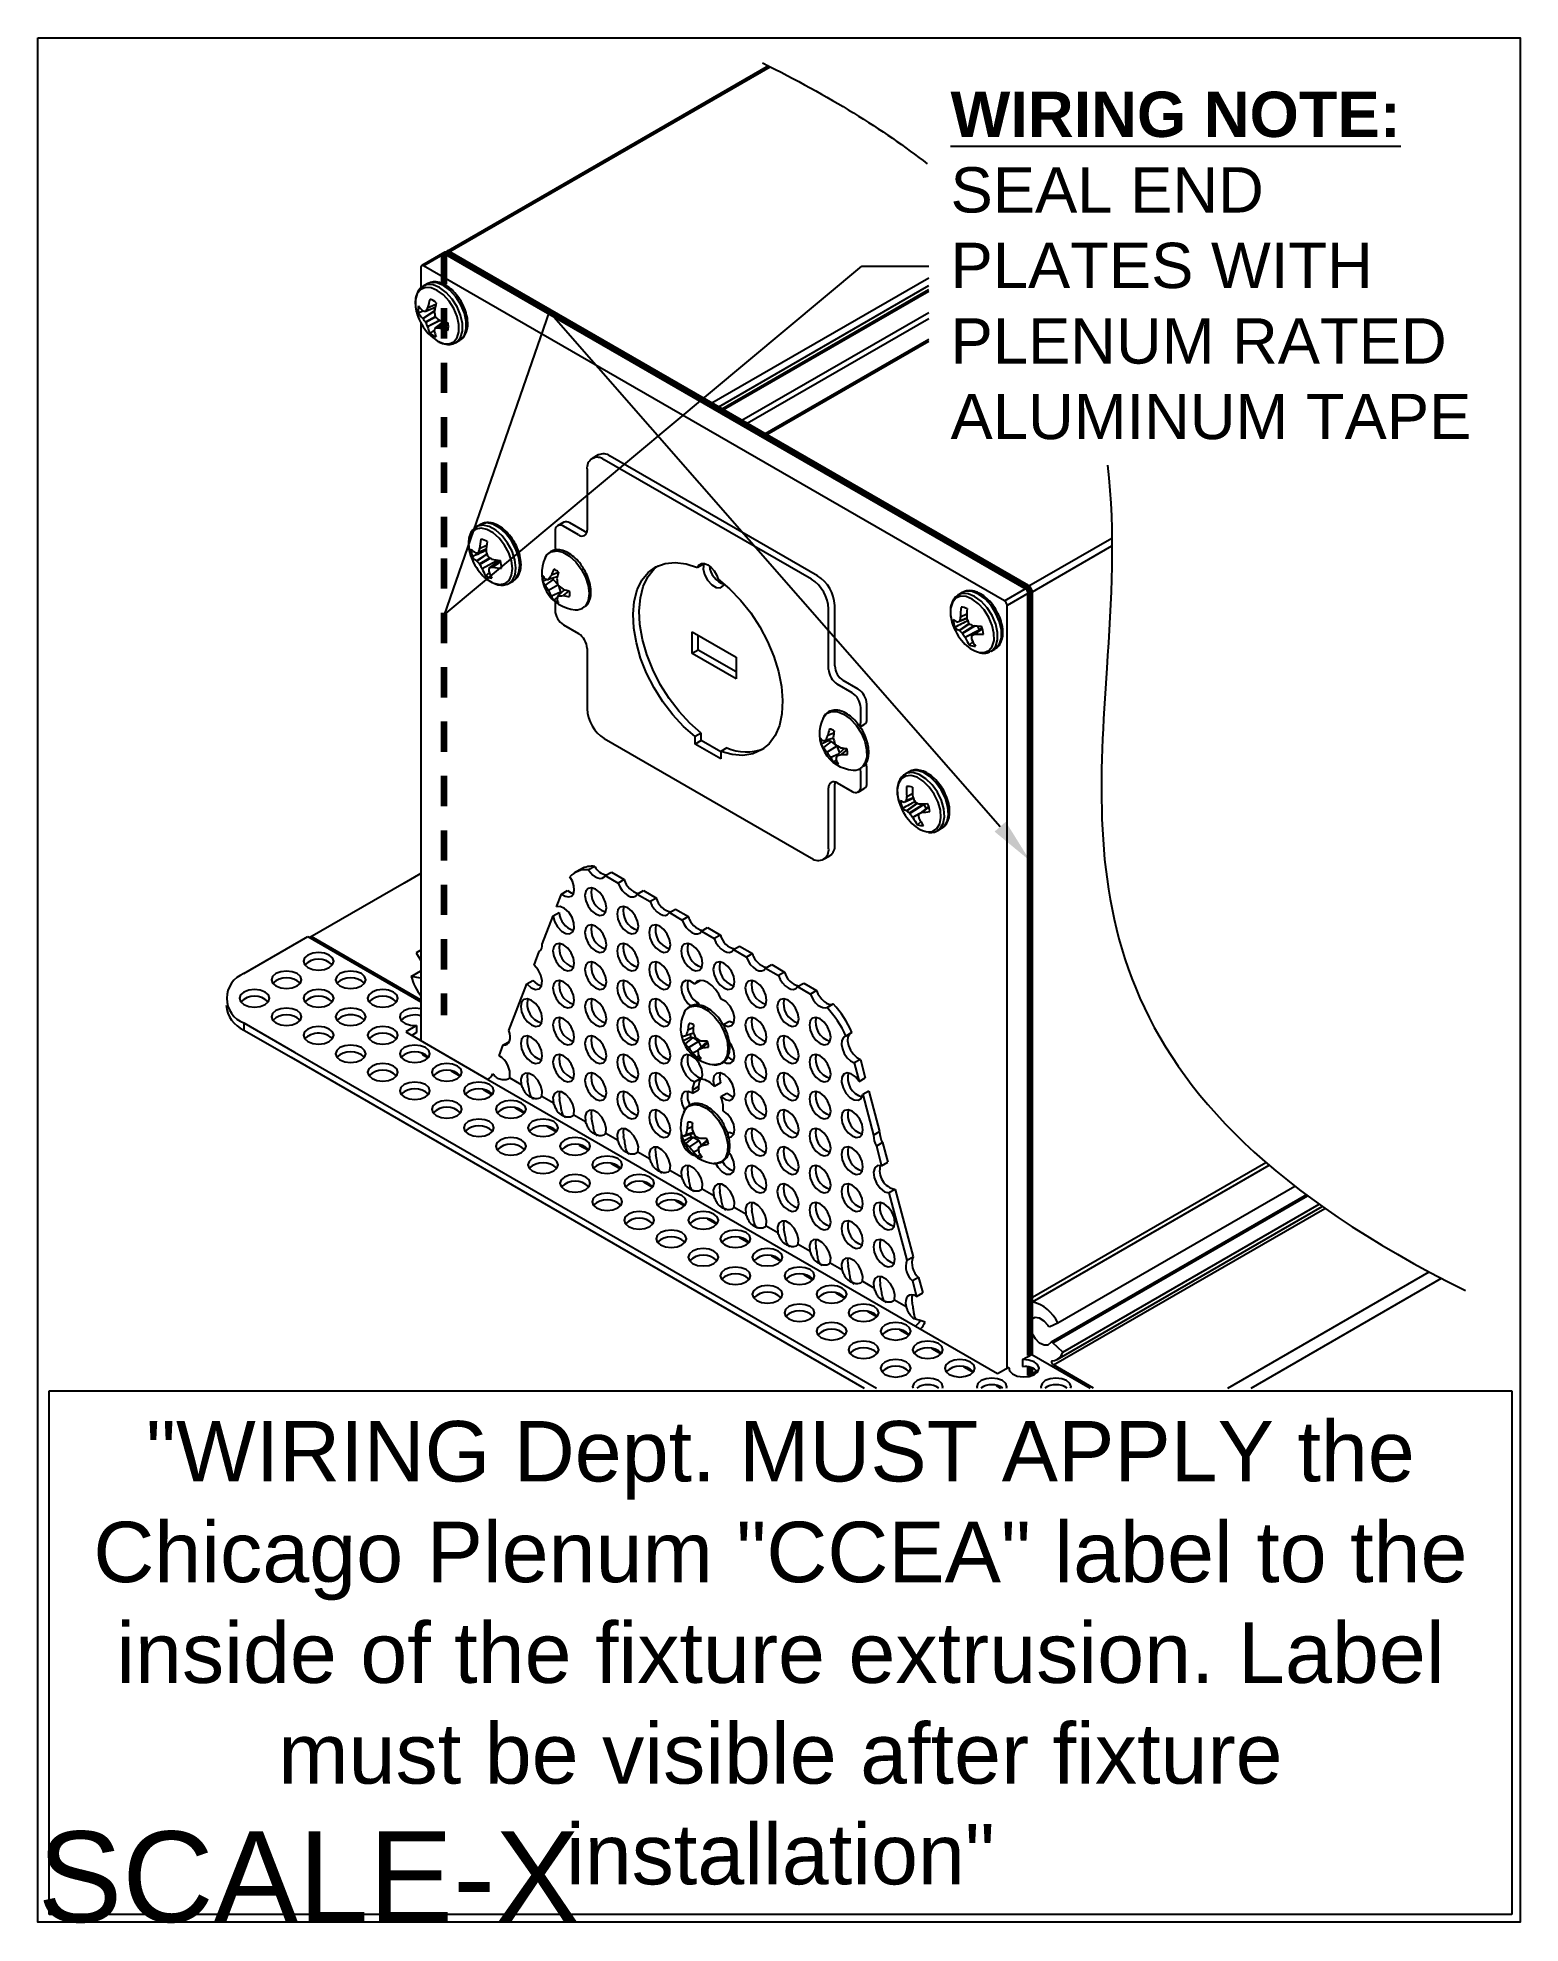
# Model space of a CAD drawing. Extents: x 0 to 6.13, y -7.8 to 0.
import ezdxf
from ezdxf import colors
from ezdxf.entities.mleader import LeaderData, LeaderLine
from ezdxf.math import Vec2, Vec3

# ---------------------------------------------------------------- set-up
doc = ezdxf.new("R2010")
doc.units = 0
doc.header["$LTSCALE"] = 0.5
doc.header["$MEASUREMENT"] = 0
doc.linetypes.add('HIDDEN', pattern=[0.375, 0.25, -0.125])
for name, color, linetype in [('Brackets', 181, 'CONTINUOUS'), ('End Cap', 92, 'CONTINUOUS'), ('FAB DWG', 221, 'CONTINUOUS'), ('Hardware', 242, 'CONTINUOUS'), ('Housing', 150, 'CONTINUOUS')]:
    doc.layers.add(name, color=color, linetype=linetype)
doc.layers.add('Text-Unprinted', color=131, linetype='CONTINUOUS', plot=False)
doc.styles.add('LSAD_Standard', font='arial.ttf')

msp = doc.modelspace()

# ---------------------------------------------------------------- texts
at = {"layer": 'FAB DWG', "transparency": 16777216, "insert": (3.0714, -5.7233), "char_height": 0.25, "width": 5.798391, "attachment_point": 2, "style": 'LSAD_Standard', "bg_fill": 16, "box_fill_scale": 1.5, "bg_fill_color": 256, "bg_fill_transparency": 0}
msp.add_mtext('"WIRING Dept. MUST APPLY the Chicago Plenum "CCEA" label to the inside of the fixture extrusion. Label must be visible after fixture installation"', dxfattribs=at)
at = {"layer": 'Text-Unprinted', "ltscale": 0.5, "transparency": 16777216, "style": 'LSAD_Standard'}
msp.add_attdef('SCALE-X', (0, -7.7961), 'XEffectiveScaleFactor', height=0.375, dxfattribs=at)

# ---------------------------------------------------------------- linework, layer by layer
at = {"layer": 'Brackets', "transparency": 16777216}
for p, q in [((2.3037, -3.4285), (2.2783, -3.4432)), ((2.247, -3.4397), (2.2216, -3.4544)), ((2.3469, -3.4669), (2.3723, -3.4523)), ((2.3469, -3.4669), (2.4003, -3.4978)), ((2.3723, -3.4523), (2.4257, -3.4831)), ((2.4257, -3.4831), (2.4003, -3.4978)), ((2.1456, -3.5958), (2.166, -3.5429)), ((2.166, -3.5429), (2.1913, -3.5282)), ((2.4795, -3.5434), (2.5048, -3.5288)), ((2.4795, -3.5434), (2.5329, -3.5743)), ((2.5048, -3.5288), (2.5583, -3.5596)), ((2.5583, -3.5596), (2.5329, -3.5743)), ((2.0862, -3.7498), (2.131, -3.6335)), ((2.131, -3.6335), (2.1564, -3.6189)), ((2.612, -3.62), (2.6374, -3.6053)), ((2.612, -3.62), (2.6655, -3.6508)), ((2.6374, -3.6053), (2.6908, -3.6362)), ((2.6908, -3.6362), (2.6655, -3.6508)), ((0.8522, -3.8723), (1.1173, -3.7192)), ((1.1173, -3.7192), (1.4442, -3.9079)), ((2.7446, -3.6965), (2.77, -3.6819)), ((2.7446, -3.6965), (2.798, -3.7274)), ((2.77, -3.6819), (2.8234, -3.7127)), ((2.8234, -3.7127), (2.798, -3.7274)), ((2.0526, -3.8371), (2.0741, -3.7813)), ((2.8772, -3.7731), (2.9026, -3.7584)), ((2.8772, -3.7731), (2.9306, -3.8039)), ((2.9026, -3.7584), (2.956, -3.7893)), ((2.956, -3.7893), (2.9306, -3.8039)), ((2.0225, -3.9151), (2.0479, -3.9005)), ((2.7161, -3.9141), (2.7398, -3.9004)), ((3.0098, -3.8496), (3.0352, -3.8349)), ((3.0098, -3.8496), (3.0632, -3.8804)), ((3.0352, -3.8349), (3.0886, -3.8658)), ((3.0886, -3.8658), (3.0632, -3.8804)), ((1.4442, -3.9079), (1.5849, -3.9891)), ((1.9482, -4.108), (2.0225, -3.9151)), ((3.1424, -3.9261), (3.1678, -3.9115)), ((3.1424, -3.9261), (3.1958, -3.957)), ((3.1678, -3.9115), (3.2212, -3.9423)), ((3.2212, -3.9423), (3.1958, -3.957)), ((2.7331, -3.995), (2.7217, -4.0016)), ((2.7331, -3.995), (2.7331, -4.0025)), ((3.2643, -4.0124), (3.2897, -3.9977)), ((0.8522, -4.0764), (1.0623, -4.1976)), ((0.8522, -4.0764), (0.8522, -4.1057)), ((0.8522, -4.1057), (1.0475, -4.2184)), ((1.5668, -4.0867), (1.5219, -4.1135)), ((1.5219, -4.1135), (1.862, -4.3098)), ((1.5668, -4.116), (1.5469, -4.1279)), ((1.5668, -4.0867), (1.5668, -4.116)), ((2.835, -4.0831), (2.8604, -4.0685)), ((2.8604, -4.0685), (2.8789, -4.0758)), ((3.3674, -4.1158), (3.3421, -4.1305)), ((1.0623, -4.1976), (3.4688, -5.5869)), ((1.9083, -4.2117), (1.9254, -4.1671)), ((1.9254, -4.1671), (1.9508, -4.1525)), ((1.0475, -4.2184), (3.418, -5.5869)), ((3.4021, -4.2272), (3.3767, -4.2418)), ((3.3767, -4.2418), (3.3971, -4.3183)), ((3.4021, -4.2272), (3.4225, -4.3037)), ((1.862, -4.3098), (3.6298, -5.3303)), ((1.9518, -4.3029), (1.9999, -4.3306)), ((2.7331, -4.3393), (2.7077, -4.354)), ((2.7077, -4.3671), (2.7331, -4.3524)), ((2.7077, -4.354), (2.7077, -4.3671)), ((2.7435, -4.305), (2.7181, -4.3197)), ((2.7331, -4.3393), (2.7331, -4.3524)), ((2.8232, -4.3245), (2.7979, -4.3392)), ((2.8246, -4.3811), (2.8499, -4.3665)), ((3.3971, -4.3183), (3.4225, -4.3037)), ((3.437, -4.3582), (3.4116, -4.3728)), ((3.437, -4.3582), (3.4818, -4.5261)), ((2.0844, -4.3794), (2.1325, -4.4072)), ((2.835, -4.4405), (2.835, -4.4274)), ((3.4116, -4.3728), (3.4564, -4.5408)), ((2.2169, -4.4559), (2.2651, -4.4837)), ((2.3495, -4.5325), (2.3976, -4.5603)), ((2.8525, -4.5323), (2.8604, -4.5278)), ((3.4564, -4.5408), (3.4818, -4.5261)), ((3.4939, -4.5716), (3.4686, -4.5863)), ((3.4686, -4.5863), (3.4901, -4.667)), ((3.4939, -4.5716), (3.5155, -4.6523)), ((2.4821, -4.609), (2.5302, -4.6368)), ((3.4901, -4.667), (3.5155, -4.6523)), ((2.6147, -4.6856), (2.6628, -4.7133)), ((2.7473, -4.7621), (2.7954, -4.7899)), ((3.5455, -4.765), (3.5201, -4.7797)), ((3.5201, -4.7797), (3.5944, -5.0583)), ((3.5455, -4.765), (3.6198, -5.0437)), ((2.8799, -4.8386), (2.928, -4.8664)), ((3.0124, -4.9152), (3.0606, -4.9429)), ((3.145, -4.9917), (3.1931, -5.0195)), ((3.2776, -5.0682), (3.3257, -5.096)), ((3.5944, -5.0583), (3.6198, -5.0437)), ((3.4102, -5.1448), (3.4583, -5.1726)), ((3.6426, -5.1291), (3.6172, -5.1438)), ((3.6172, -5.1438), (3.6344, -5.2082)), ((3.6426, -5.1291), (3.6598, -5.1935)), ((3.5428, -5.2213), (3.5909, -5.2491)), ((3.6344, -5.2082), (3.6598, -5.1935)), ((3.6298, -5.3303), (3.9698, -5.5266)), ((3.6699, -5.3139), (3.6498, -5.3074)), ((4.073, -5.4691), (4.1115, -5.4477)), ((4.1115, -5.4477), (4.3527, -5.5869)), ((3.9698, -5.5266), (4.0163, -5.5007)), ((4.073, -5.4691), (4.073, -5.4984))]:
    msp.add_line(p, q, dxfattribs=at)
at = {"layer": 'Brackets', "transparency": 16777216, "flags": 128}
for points in [[(2.166, -3.5429), (2.1809, -3.552), (2.1951, -3.555), (2.207, -3.5514), (2.2152, -3.5418), (2.2188, -3.5271), (2.2174, -3.5091), (2.2111, -3.4899), (2.2006, -3.4715)], [(2.2783, -3.4432), (2.2866, -3.4545), (2.296, -3.4642), (2.3059, -3.4716), (2.316, -3.4764), (2.3255, -3.4784), (2.3342, -3.4774), (2.3414, -3.4735), (2.3469, -3.4669)], [(2.4003, -3.4978), (2.4072, -3.5134), (2.4166, -3.5278), (2.4278, -3.54), (2.4399, -3.5489), (2.452, -3.554), (2.4632, -3.5547), (2.4726, -3.5511), (2.4795, -3.5434)], [(2.1913, -3.5282), (2.2063, -3.5374), (2.216, -3.5401)], [(2.3073, -3.5234), (2.2904, -3.5175), (2.276, -3.5203), (2.2665, -3.5314), (2.2631, -3.5489), (2.2665, -3.5704), (2.276, -3.5925), (2.2904, -3.6118), (2.3073, -3.6255), (2.3242, -3.6314), (2.3385, -3.6286), (2.3481, -3.6176), (2.3515, -3.6), (2.3481, -3.5785), (2.3385, -3.5564), (2.3242, -3.5371), (2.3073, -3.5234)], [(2.5329, -3.5743), (2.5398, -3.5899), (2.5492, -3.6044), (2.5604, -3.6165), (2.5725, -3.6255), (2.5846, -3.6305), (2.5957, -3.6313), (2.6051, -3.6277), (2.612, -3.62)], [(2.131, -3.6335), (2.1372, -3.6564), (2.1495, -3.6784), (2.1659, -3.696), (2.1838, -3.7062), (2.2001, -3.7074), (2.2123, -3.6995), (2.2184, -3.6837), (2.2174, -3.6625), (2.2095, -3.6395), (2.1958, -3.6184), (2.1788, -3.6025), (2.1611, -3.5946), (2.1456, -3.5958)], [(2.4399, -3.6), (2.423, -3.5941), (2.4086, -3.5969), (2.399, -3.6079), (2.3957, -3.6255), (2.399, -3.647), (2.4086, -3.669), (2.423, -3.6884), (2.4399, -3.702), (2.4568, -3.7079), (2.4711, -3.7051), (2.4807, -3.6941), (2.4841, -3.6765), (2.4807, -3.655), (2.4711, -3.633), (2.4568, -3.6136), (2.4399, -3.6)], [(2.6655, -3.6508), (2.6724, -3.6665), (2.6818, -3.6809), (2.6929, -3.6931), (2.705, -3.702), (2.7171, -3.707), (2.7283, -3.7078), (2.7377, -3.7042), (2.7446, -3.6965)], [(2.3073, -3.6765), (2.2904, -3.6706), (2.276, -3.6734), (2.2665, -3.6845), (2.2631, -3.702), (2.2665, -3.7235), (2.276, -3.7456), (2.2904, -3.7649), (2.3073, -3.7786), (2.3242, -3.7845), (2.3385, -3.7817), (2.3481, -3.7707), (2.3515, -3.7531), (2.3481, -3.7316), (2.3385, -3.7095), (2.3242, -3.6902), (2.3073, -3.6765)], [(2.5725, -3.6765), (2.5555, -3.6706), (2.5412, -3.6734), (2.5316, -3.6844), (2.5283, -3.702), (2.5316, -3.7235), (2.5412, -3.7456), (2.5555, -3.7649), (2.5725, -3.7786), (2.5894, -3.7844), (2.6037, -3.7817), (2.6133, -3.7706), (2.6167, -3.753), (2.6133, -3.7316), (2.6037, -3.7095), (2.5894, -3.6902), (2.5725, -3.6765)], [(2.798, -3.7274), (2.8049, -3.743), (2.8143, -3.7574), (2.8255, -3.7696), (2.8376, -3.7785), (2.8497, -3.7836), (2.8609, -3.7843), (2.8703, -3.7807), (2.8772, -3.7731)], [(1.2057, -3.7957), (1.1855, -3.7879), (1.1615, -3.7852), (1.1376, -3.7879), (1.1173, -3.7957), (1.1038, -3.8074), (1.099, -3.8212), (1.1038, -3.835), (1.1173, -3.8467), (1.1376, -3.8546), (1.1615, -3.8573), (1.1855, -3.8546), (1.2057, -3.8467), (1.2193, -3.835), (1.224, -3.8212), (1.2193, -3.8074), (1.2057, -3.7957)], [(2.1747, -3.7531), (2.1578, -3.7472), (2.1435, -3.75), (2.1339, -3.761), (2.1305, -3.7786), (2.1339, -3.8001), (2.1435, -3.8222), (2.1578, -3.8415), (2.1747, -3.8552), (2.1916, -3.861), (2.206, -3.8583), (2.2155, -3.8472), (2.2189, -3.8296), (2.2155, -3.8082), (2.206, -3.7861), (2.1916, -3.7667), (2.1747, -3.7531)], [(2.4399, -3.7531), (2.423, -3.7472), (2.4086, -3.75), (2.399, -3.761), (2.3957, -3.7786), (2.399, -3.8001), (2.4086, -3.8221), (2.423, -3.8415), (2.4399, -3.8551), (2.4568, -3.861), (2.4711, -3.8582), (2.4807, -3.8472), (2.4841, -3.8296), (2.4807, -3.8081), (2.4711, -3.7861), (2.4568, -3.7667), (2.4399, -3.7531)], [(2.705, -3.753), (2.6881, -3.7472), (2.6738, -3.7499), (2.6642, -3.761), (2.6609, -3.7786), (2.6642, -3.8), (2.6738, -3.8221), (2.6881, -3.8415), (2.705, -3.8551), (2.722, -3.861), (2.7363, -3.8582), (2.7459, -3.8472), (2.7492, -3.8296), (2.7459, -3.8081), (2.7363, -3.786), (2.722, -3.7667), (2.705, -3.753)], [(2.9306, -3.8039), (2.9375, -3.8195), (2.9469, -3.834), (2.9581, -3.8461), (2.9702, -3.8551), (2.9823, -3.8601), (2.9935, -3.8609), (3.0029, -3.8573), (3.0098, -3.8496)], [(1.0731, -3.8723), (1.0529, -3.8644), (1.029, -3.8617), (1.005, -3.8644), (0.9848, -3.8723), (0.9712, -3.884), (0.9665, -3.8978), (0.9712, -3.9116), (0.9848, -3.9233), (1.005, -3.9311), (1.029, -3.9339), (1.0529, -3.9311), (1.0731, -3.9233), (1.0867, -3.9116), (1.0915, -3.8978), (1.0867, -3.884), (1.0731, -3.8723)], [(1.3383, -3.8723), (1.318, -3.8644), (1.2941, -3.8617), (1.2702, -3.8644), (1.2499, -3.8723), (1.2364, -3.884), (1.2316, -3.8978), (1.2364, -3.9116), (1.2499, -3.9233), (1.2702, -3.9311), (1.2941, -3.9339), (1.318, -3.9311), (1.3383, -3.9233), (1.3519, -3.9116), (1.3566, -3.8978), (1.3519, -3.884), (1.3383, -3.8723)], [(2.0225, -3.9151), (2.0404, -3.9307), (2.0586, -3.9375), (2.0739, -3.9345), (2.0837, -3.9221), (2.0862, -3.9025), (2.0811, -3.8791), (2.0692, -3.856), (2.0526, -3.8371)], [(2.0479, -3.9005), (2.0658, -3.916), (2.0834, -3.9228)], [(2.1747, -3.9062), (2.1578, -3.9003), (2.1435, -3.9031), (2.1339, -3.9141), (2.1305, -3.9317), (2.1339, -3.9532), (2.1435, -3.9753), (2.1578, -3.9946), (2.1747, -4.0083), (2.1916, -4.0141), (2.206, -4.0114), (2.2155, -4.0003), (2.2189, -3.9827), (2.2155, -3.9613), (2.206, -3.9392), (2.1916, -3.9198), (2.1747, -3.9062)], [(2.3073, -3.8296), (2.2904, -3.8238), (2.276, -3.8265), (2.2665, -3.8376), (2.2631, -3.8551), (2.2665, -3.8766), (2.276, -3.8987), (2.2904, -3.918), (2.3073, -3.9317), (2.3242, -3.9376), (2.3385, -3.9348), (2.3481, -3.9238), (2.3515, -3.9062), (2.3481, -3.8847), (2.3385, -3.8626), (2.3242, -3.8433), (2.3073, -3.8296)], [(2.4399, -3.9062), (2.423, -3.9003), (2.4086, -3.9031), (2.399, -3.9141), (2.3957, -3.9317), (2.399, -3.9532), (2.4086, -3.9752), (2.423, -3.9946), (2.4399, -4.0082), (2.4568, -4.0141), (2.4711, -4.0113), (2.4807, -4.0003), (2.4841, -3.9827), (2.4807, -3.9612), (2.4711, -3.9392), (2.4568, -3.9198), (2.4399, -3.9062)], [(2.5725, -3.8296), (2.5555, -3.8237), (2.5412, -3.8265), (2.5316, -3.8375), (2.5283, -3.8551), (2.5316, -3.8766), (2.5412, -3.8987), (2.5555, -3.918), (2.5725, -3.9317), (2.5894, -3.9375), (2.6037, -3.9348), (2.6133, -3.9237), (2.6167, -3.9062), (2.6133, -3.8847), (2.6037, -3.8626), (2.5894, -3.8433), (2.5725, -3.8296)], [(2.8266, -3.9779), (2.8165, -3.9568), (2.8033, -3.9373), (2.7879, -3.921), (2.7713, -3.9089), (2.7548, -3.9019), (2.7394, -3.9004), (2.7262, -3.9046), (2.7161, -3.9141)], [(2.8376, -3.8296), (2.8207, -3.8237), (2.8064, -3.8265), (2.7968, -3.8375), (2.7934, -3.8551), (2.7968, -3.8766), (2.8064, -3.8987), (2.8207, -3.918), (2.8376, -3.9316), (2.8545, -3.9375), (2.8689, -3.9347), (2.8785, -3.9237), (2.8818, -3.9061), (2.8785, -3.8847), (2.8689, -3.8626), (2.8545, -3.8432), (2.8376, -3.8296)], [(2.9702, -3.9061), (2.9533, -3.9002), (2.939, -3.903), (2.9294, -3.9141), (2.926, -3.9316), (2.9294, -3.9531), (2.939, -3.9752), (2.9533, -3.9945), (2.9702, -4.0082), (2.9871, -4.0141), (3.0015, -4.0113), (3.011, -4.0003), (3.0144, -3.9827), (3.011, -3.9612), (3.0015, -3.9391), (2.9871, -3.9198), (2.9702, -3.9061)], [(3.0632, -3.8804), (3.0701, -3.8961), (3.0795, -3.9105), (3.0907, -3.9227), (3.1028, -3.9316), (3.1149, -3.9367), (3.1261, -3.9374), (3.1355, -3.9338), (3.1424, -3.9261)], [(0.9406, -3.9488), (0.9203, -3.941), (0.8964, -3.9382), (0.8725, -3.941), (0.8522, -3.9488), (0.8386, -3.9605), (0.8339, -3.9743), (0.8386, -3.9881), (0.8522, -3.9998), (0.8725, -4.0076), (0.8964, -4.0104), (0.9203, -4.0076), (0.9406, -3.9998), (0.9541, -3.9881), (0.9589, -3.9743), (0.9541, -3.9605), (0.9406, -3.9488)], [(1.2057, -3.9488), (1.1855, -3.941), (1.1615, -3.9382), (1.1376, -3.941), (1.1173, -3.9488), (1.1038, -3.9605), (1.099, -3.9743), (1.1038, -3.9881), (1.1173, -3.9998), (1.1376, -4.0076), (1.1615, -4.0104), (1.1855, -4.0076), (1.2057, -3.9998), (1.2193, -3.9881), (1.224, -3.9743), (1.2193, -3.9605), (1.2057, -3.9488)], [(1.4403, -3.9398), (1.4267, -3.9382), (1.4028, -3.941), (1.3825, -3.9488), (1.369, -3.9605), (1.3642, -3.9743), (1.3672, -3.9829)], [(1.3672, -3.9829), (1.369, -3.9881), (1.3825, -3.9998), (1.4028, -4.0076), (1.4267, -4.0104), (1.4506, -4.0076), (1.4709, -3.9998), (1.4844, -3.9881), (1.4892, -3.9743), (1.4844, -3.9605), (1.4709, -3.9488)], [(1.4709, -3.9488), (1.4506, -3.941), (1.4403, -3.9398)], [(2.0421, -3.9828), (2.0252, -3.9769), (2.0109, -3.9797), (2.0013, -3.9907), (1.9979, -4.0083), (2.0013, -4.0297), (2.0109, -4.0518), (2.0252, -4.0712), (2.0421, -4.0848), (2.059, -4.0907), (2.0734, -4.0879), (2.083, -4.0769), (2.0863, -4.0593), (2.083, -4.0378), (2.0734, -4.0157), (2.059, -3.9964), (2.0421, -3.9828)], [(2.3073, -3.9827), (2.2904, -3.9769), (2.276, -3.9796), (2.2665, -3.9907), (2.2631, -4.0083), (2.2665, -4.0297), (2.276, -4.0518), (2.2904, -4.0711), (2.3073, -4.0848), (2.3242, -4.0907), (2.3385, -4.0879), (2.3481, -4.0769), (2.3515, -4.0593), (2.3481, -4.0378), (2.3385, -4.0157), (2.3242, -3.9964), (2.3073, -3.9827)], [(2.5725, -3.9827), (2.5555, -3.9768), (2.5412, -3.9796), (2.5316, -3.9906), (2.5283, -4.0082), (2.5316, -4.0297), (2.5412, -4.0518), (2.5555, -4.0711), (2.5725, -4.0848), (2.5894, -4.0907), (2.6037, -4.0879), (2.6133, -4.0768), (2.6167, -4.0593), (2.6133, -4.0378), (2.6037, -4.0157), (2.5894, -3.9964), (2.5725, -3.9827)], [(2.7161, -3.9141), (2.6971, -3.9024), (2.6797, -3.9007), (2.6669, -3.9094), (2.6611, -3.9269), (2.6633, -3.9499), (2.6732, -3.9742), (2.689, -3.9955), (2.7019, -4.0063)], [(2.835, -4.0831), (2.8537, -4.0905), (2.8694, -4.0875), (2.8794, -4.0746), (2.8816, -4.0542), (2.8758, -4.0301), (2.863, -4.0066), (2.8455, -3.9881), (2.8266, -3.9779)], [(3.1028, -3.9827), (3.0859, -3.9768), (3.0715, -3.9796), (3.062, -3.9906), (3.0586, -4.0082), (3.062, -4.0296), (3.0715, -4.0517), (3.0859, -4.0711), (3.1028, -4.0847), (3.1197, -4.0906), (3.134, -4.0878), (3.1436, -4.0768), (3.147, -4.0592), (3.1436, -4.0377), (3.134, -4.0156), (3.1197, -3.9963), (3.1028, -3.9827)], [(3.1958, -3.957), (3.2013, -3.9699), (3.2085, -3.9821), (3.2171, -3.9931), (3.2267, -4.0022), (3.2367, -4.0089), (3.2467, -4.013), (3.256, -4.0142), (3.2643, -4.0124)], [(3.2212, -3.9423), (3.2266, -3.9552), (3.2339, -3.9675), (3.2425, -3.9784), (3.2521, -3.9875), (3.2621, -3.9943), (3.2721, -3.9983), (3.2814, -3.9995), (3.2897, -3.9977)], [(1.0731, -4.0253), (1.0529, -4.0175), (1.029, -4.0148), (1.005, -4.0175), (0.9848, -4.0253), (0.9712, -4.037), (0.9665, -4.0509), (0.9712, -4.0647), (0.9848, -4.0764), (1.005, -4.0842), (1.029, -4.0869), (1.0529, -4.0842), (1.0731, -4.0764), (1.0867, -4.0647), (1.0915, -4.0509), (1.0867, -4.037), (1.0731, -4.0253)], [(1.2949, -4.0149), (1.2941, -4.0148), (1.2702, -4.0175), (1.2499, -4.0253), (1.2364, -4.037), (1.2316, -4.0509), (1.2364, -4.0647), (1.2499, -4.0764), (1.2702, -4.0842), (1.2792, -4.0852)], [(1.2792, -4.0852), (1.2941, -4.0869), (1.318, -4.0842), (1.3383, -4.0764), (1.3519, -4.0647), (1.3566, -4.0509), (1.3519, -4.037), (1.3383, -4.0253)], [(1.3383, -4.0253), (1.318, -4.0175), (1.2949, -4.0149)], [(1.5849, -4.0179), (1.5603, -4.0148), (1.5353, -4.0175), (1.5143, -4.0258), (1.5007, -4.0382), (1.4969, -4.0527), (1.5033, -4.0669), (1.5191, -4.0785), (1.5414, -4.0854), (1.5668, -4.0867), (1.5668, -4.0867)], [(2.1747, -4.0593), (2.1578, -4.0534), (2.1435, -4.0562), (2.1339, -4.0672), (2.1305, -4.0848), (2.1339, -4.1063), (2.1435, -4.1284), (2.1578, -4.1477), (2.1747, -4.1614), (2.1916, -4.1672), (2.206, -4.1645), (2.2155, -4.1534), (2.2189, -4.1358), (2.2155, -4.1144), (2.206, -4.0923), (2.1916, -4.0729), (2.1747, -4.0593)], [(2.4399, -4.0593), (2.423, -4.0534), (2.4086, -4.0562), (2.399, -4.0672), (2.3957, -4.0848), (2.399, -4.1063), (2.4086, -4.1283), (2.423, -4.1477), (2.4399, -4.1613), (2.4568, -4.1672), (2.4711, -4.1644), (2.4807, -4.1534), (2.4841, -4.1358), (2.4807, -4.1143), (2.4711, -4.0923), (2.4568, -4.0729), (2.4399, -4.0593)], [(2.9702, -4.0592), (2.9533, -4.0533), (2.939, -4.0561), (2.9294, -4.0672), (2.926, -4.0847), (2.9294, -4.1062), (2.939, -4.1283), (2.9533, -4.1476), (2.9702, -4.1613), (2.9871, -4.1672), (3.0015, -4.1644), (3.011, -4.1534), (3.0144, -4.1358), (3.011, -4.1143), (3.0015, -4.0922), (2.9871, -4.0729), (2.9702, -4.0592)], [(3.2354, -4.0592), (3.2185, -4.0533), (3.2041, -4.0561), (3.1945, -4.0671), (3.1912, -4.0847), (3.1945, -4.1062), (3.2041, -4.1283), (3.2185, -4.1476), (3.2354, -4.1613), (3.2523, -4.1671), (3.2666, -4.1644), (3.2762, -4.1533), (3.2796, -4.1357), (3.2762, -4.1143), (3.2666, -4.0922), (3.2523, -4.0728), (3.2354, -4.0592)], [(1.2057, -4.1019), (1.1855, -4.0941), (1.1615, -4.0913), (1.1376, -4.0941), (1.1173, -4.1019), (1.1038, -4.1136), (1.099, -4.1274), (1.1032, -4.1394)], [(1.1032, -4.1394), (1.1038, -4.1412), (1.1173, -4.1529), (1.1376, -4.1607), (1.1615, -4.1635), (1.1855, -4.1607), (1.2057, -4.1529), (1.2193, -4.1412), (1.224, -4.1274), (1.2225, -4.1228)], [(1.2225, -4.1228), (1.2193, -4.1136), (1.2057, -4.1019)], [(1.4709, -4.1019), (1.4506, -4.0941), (1.4267, -4.0913), (1.4028, -4.0941), (1.3825, -4.1019), (1.369, -4.1136), (1.3642, -4.1274), (1.369, -4.1412), (1.3825, -4.1529), (1.4028, -4.1607), (1.4267, -4.1635), (1.4506, -4.1607), (1.4709, -4.1529), (1.4844, -4.1412), (1.4892, -4.1274), (1.4844, -4.1136), (1.4709, -4.1019)], [(1.9254, -4.1671), (1.9338, -4.167), (1.9411, -4.1643), (1.9469, -4.1592), (1.9511, -4.1518), (1.9533, -4.1425), (1.9536, -4.1318), (1.9519, -4.1201), (1.9482, -4.108)], [(2.0421, -4.1359), (2.0252, -4.13), (2.0109, -4.1328), (2.0013, -4.1438), (1.9979, -4.1614), (2.0013, -4.1828), (2.0109, -4.2049), (2.0252, -4.2243), (2.0421, -4.2379), (2.059, -4.2438), (2.0734, -4.241), (2.083, -4.23), (2.0863, -4.2124), (2.083, -4.1909), (2.0734, -4.1688), (2.059, -4.1495), (2.0421, -4.1359)], [(2.3073, -4.1358), (2.2904, -4.13), (2.276, -4.1327), (2.2665, -4.1438), (2.2631, -4.1614), (2.2665, -4.1828), (2.276, -4.2049), (2.2904, -4.2243), (2.3073, -4.2379), (2.3242, -4.2438), (2.3385, -4.241), (2.3481, -4.23), (2.3515, -4.2124), (2.3481, -4.1909), (2.3385, -4.1688), (2.3242, -4.1495), (2.3073, -4.1358)], [(2.5725, -4.1358), (2.5555, -4.1299), (2.5412, -4.1327), (2.5316, -4.1437), (2.5283, -4.1613), (2.5316, -4.1828), (2.5412, -4.2049), (2.5555, -4.2242), (2.5725, -4.2379), (2.5894, -4.2438), (2.6037, -4.241), (2.6133, -4.2299), (2.6167, -4.2124), (2.6133, -4.1909), (2.6037, -4.1688), (2.5894, -4.1495), (2.5725, -4.1358)], [(3.1028, -4.1358), (3.0859, -4.1299), (3.0715, -4.1327), (3.062, -4.1437), (3.0586, -4.1613), (3.062, -4.1827), (3.0715, -4.2048), (3.0859, -4.2242), (3.1028, -4.2378), (3.1197, -4.2437), (3.134, -4.2409), (3.1436, -4.2299), (3.147, -4.2123), (3.1436, -4.1908), (3.134, -4.1687), (3.1197, -4.1494), (3.1028, -4.1358)], [(3.3421, -4.1305), (3.3316, -4.1367), (3.3253, -4.1487), (3.3239, -4.1651), (3.3275, -4.1839), (3.3357, -4.203), (3.3476, -4.2203), (3.3618, -4.2337), (3.3767, -4.2418)], [(3.3575, -4.1215), (3.357, -4.1221), (3.3507, -4.1341), (3.3493, -4.1504), (3.3529, -4.1692), (3.3611, -4.1883), (3.373, -4.2056), (3.3872, -4.2191), (3.4021, -4.2272)], [(1.3383, -4.1784), (1.318, -4.1706), (1.2941, -4.1678), (1.2702, -4.1706), (1.2499, -4.1784), (1.2364, -4.1901), (1.2316, -4.2039), (1.2364, -4.2177), (1.2499, -4.2294), (1.2702, -4.2373), (1.2941, -4.24), (1.318, -4.2373), (1.3383, -4.2294), (1.3519, -4.2177), (1.3566, -4.2039), (1.3519, -4.1901), (1.3383, -4.1784)], [(1.6035, -4.1784), (1.5832, -4.1706), (1.5593, -4.1678), (1.5354, -4.1706), (1.5151, -4.1784), (1.5015, -4.1901), (1.4968, -4.2039), (1.5015, -4.2177), (1.5151, -4.2294), (1.5354, -4.2373), (1.5593, -4.24), (1.5832, -4.2373), (1.6035, -4.2294), (1.617, -4.2177), (1.6218, -4.2039), (1.617, -4.1901), (1.6035, -4.1784)], [(2.1747, -4.2124), (2.1578, -4.2065), (2.1435, -4.2093), (2.1339, -4.2203), (2.1305, -4.2379), (2.1339, -4.2594), (2.1435, -4.2815), (2.1578, -4.3008), (2.1747, -4.3145), (2.1916, -4.3203), (2.206, -4.3176), (2.2155, -4.3065), (2.2189, -4.2889), (2.2155, -4.2675), (2.206, -4.2454), (2.1916, -4.226), (2.1747, -4.2124)], [(2.4399, -4.2124), (2.423, -4.2065), (2.4086, -4.2093), (2.399, -4.2203), (2.3957, -4.2379), (2.399, -4.2594), (2.4086, -4.2814), (2.423, -4.3008), (2.4399, -4.3144), (2.4568, -4.3203), (2.4711, -4.3175), (2.4807, -4.3065), (2.4841, -4.2889), (2.4807, -4.2674), (2.4711, -4.2454), (2.4568, -4.226), (2.4399, -4.2124)], [(2.7448, -4.3086), (2.7492, -4.2904), (2.7459, -4.2676), (2.7355, -4.244), (2.7198, -4.2238), (2.7015, -4.2105), (2.6839, -4.2064), (2.6699, -4.2122), (2.662, -4.2269), (2.6616, -4.248), (2.6688, -4.2717), (2.6823, -4.294), (2.6998, -4.311), (2.7181, -4.3197)], [(2.8372, -4.2376), (2.8487, -4.2426), (2.8652, -4.2426), (2.8769, -4.2328), (2.8818, -4.215), (2.8789, -4.1923), (2.8688, -4.1686), (2.8607, -4.1566)], [(2.9702, -4.2123), (2.9533, -4.2064), (2.939, -4.2092), (2.9294, -4.2203), (2.926, -4.2378), (2.9294, -4.2593), (2.939, -4.2814), (2.9533, -4.3007), (2.9702, -4.3144), (2.9871, -4.3203), (3.0015, -4.3175), (3.011, -4.3065), (3.0144, -4.2889), (3.011, -4.2674), (3.0015, -4.2453), (2.9871, -4.226), (2.9702, -4.2123)], [(3.2354, -4.2123), (3.2185, -4.2064), (3.2041, -4.2092), (3.1945, -4.2202), (3.1912, -4.2378), (3.1945, -4.2593), (3.2041, -4.2814), (3.2185, -4.3007), (3.2354, -4.3144), (3.2523, -4.3202), (3.2666, -4.3175), (3.2762, -4.3064), (3.2796, -4.2888), (3.2762, -4.2674), (3.2666, -4.2453), (3.2523, -4.2259), (3.2354, -4.2123)], [(1.4709, -4.255), (1.4506, -4.2471), (1.4267, -4.2444), (1.4028, -4.2471), (1.3825, -4.255), (1.369, -4.2667), (1.3642, -4.2805), (1.369, -4.2943), (1.3825, -4.306), (1.4028, -4.3138), (1.4267, -4.3165), (1.4506, -4.3138), (1.4709, -4.306), (1.4844, -4.2943), (1.4892, -4.2805), (1.4844, -4.2667), (1.4709, -4.255)], [(1.7361, -4.255), (1.7158, -4.2471), (1.6919, -4.2444), (1.6679, -4.2471), (1.6477, -4.255), (1.6341, -4.2667), (1.6294, -4.2805), (1.6341, -4.2943), (1.6477, -4.306), (1.6679, -4.3138), (1.6919, -4.3165), (1.7158, -4.3138), (1.7361, -4.306), (1.7496, -4.2943), (1.7544, -4.2805), (1.7496, -4.2667), (1.7361, -4.255)], [(2.0844, -4.3794), (2.086, -4.3594), (2.0802, -4.3361), (2.0679, -4.3134), (2.0512, -4.2953), (2.033, -4.2848), (2.0163, -4.2837), (2.004, -4.2921), (1.9982, -4.3087), (1.9999, -4.3306)], [(2.0263, -4.2832), (2.0236, -4.2941), (2.0253, -4.316)], [(2.3073, -4.2889), (2.2904, -4.2831), (2.276, -4.2858), (2.2665, -4.2969), (2.2631, -4.3145), (2.2665, -4.3359), (2.276, -4.358), (2.2904, -4.3774), (2.3073, -4.391), (2.3242, -4.3969), (2.3385, -4.3941), (2.3481, -4.3831), (2.3515, -4.3655), (2.3481, -4.344), (2.3385, -4.3219), (2.3242, -4.3026), (2.3073, -4.2889)], [(2.5725, -4.2889), (2.5555, -4.283), (2.5412, -4.2858), (2.5316, -4.2968), (2.5283, -4.3144), (2.5316, -4.3359), (2.5412, -4.358), (2.5555, -4.3773), (2.5725, -4.391), (2.5894, -4.3969), (2.6037, -4.3941), (2.6133, -4.383), (2.6167, -4.3655), (2.6133, -4.344), (2.6037, -4.3219), (2.5894, -4.3026), (2.5725, -4.2889)], [(2.8246, -4.3811), (2.8429, -4.3936), (2.8604, -4.3968), (2.8738, -4.3901), (2.881, -4.3746), (2.8807, -4.3531), (2.8728, -4.3293), (2.8588, -4.3074), (2.8411, -4.2911), (2.8229, -4.2833), (2.8072, -4.2854), (2.7967, -4.2969), (2.7935, -4.316), (2.7979, -4.3392)], [(2.8218, -4.2831), (2.8188, -4.3013), (2.8232, -4.3245)], [(3.1028, -4.2889), (3.0859, -4.283), (3.0715, -4.2858), (3.062, -4.2968), (3.0586, -4.3144), (3.062, -4.3359), (3.0715, -4.3579), (3.0859, -4.3773), (3.1028, -4.3909), (3.1197, -4.3968), (3.134, -4.394), (3.1436, -4.383), (3.147, -4.3654), (3.1436, -4.3439), (3.134, -4.3218), (3.1197, -4.3025), (3.1028, -4.2889)], [(3.3971, -4.3183), (3.3816, -4.2992), (3.3639, -4.2867), (3.3468, -4.2828), (3.3332, -4.2883), (3.3253, -4.3021), (3.3242, -4.322), (3.3303, -4.3449), (3.3426, -4.367), (3.3589, -4.3846), (3.3767, -4.395), (3.3931, -4.3963), (3.4054, -4.3885), (3.4116, -4.3728)], [(1.6035, -4.3315), (1.5832, -4.3237), (1.5593, -4.3209), (1.5354, -4.3237), (1.5151, -4.3315), (1.5015, -4.3432), (1.4968, -4.357), (1.5015, -4.3708), (1.5151, -4.3825), (1.5354, -4.3903), (1.5593, -4.3931), (1.5832, -4.3903), (1.6035, -4.3825), (1.617, -4.3708), (1.6218, -4.357), (1.617, -4.3432), (1.6035, -4.3315)], [(1.8686, -4.3315), (1.8484, -4.3237), (1.8244, -4.3209), (1.8005, -4.3237), (1.7803, -4.3315), (1.7667, -4.3432), (1.7619, -4.357), (1.7667, -4.3708), (1.7803, -4.3825), (1.8005, -4.3903), (1.8244, -4.3931), (1.8484, -4.3903), (1.8686, -4.3825), (1.8822, -4.3708), (1.8869, -4.357), (1.8822, -4.3432), (1.8686, -4.3315)], [(2.2169, -4.4559), (2.2186, -4.4359), (2.2128, -4.4126), (2.2005, -4.39), (2.1838, -4.3719), (2.1656, -4.3613), (2.1489, -4.3602), (2.1366, -4.3687), (2.1308, -4.3853), (2.1325, -4.4072)], [(2.1589, -4.3597), (2.1562, -4.3706), (2.1579, -4.3925)], [(2.4399, -4.3655), (2.423, -4.3596), (2.4086, -4.3624), (2.399, -4.3734), (2.3957, -4.391), (2.399, -4.4125), (2.4086, -4.4346), (2.423, -4.4539), (2.4399, -4.4675), (2.4568, -4.4734), (2.4711, -4.4706), (2.4807, -4.4596), (2.4841, -4.442), (2.4807, -4.4205), (2.4711, -4.3985), (2.4568, -4.3791), (2.4399, -4.3655)], [(2.7077, -4.3671), (2.69, -4.3598), (2.6747, -4.3618), (2.6645, -4.3728), (2.6609, -4.391), (2.6645, -4.4133), (2.6747, -4.4361), (2.6758, -4.4378)], [(2.8499, -4.3665), (2.8683, -4.379), (2.8789, -4.3821)], [(2.9702, -4.3654), (2.9533, -4.3595), (2.939, -4.3623), (2.9294, -4.3734), (2.926, -4.3909), (2.9294, -4.4124), (2.939, -4.4345), (2.9533, -4.4538), (2.9702, -4.4675), (2.9871, -4.4734), (3.0015, -4.4706), (3.011, -4.4596), (3.0144, -4.442), (3.011, -4.4205), (3.0015, -4.3984), (2.9871, -4.3791), (2.9702, -4.3654)], [(3.2354, -4.3654), (3.2185, -4.3595), (3.2041, -4.3623), (3.1945, -4.3733), (3.1912, -4.3909), (3.1945, -4.4124), (3.2041, -4.4345), (3.2185, -4.4538), (3.2354, -4.4675), (3.2523, -4.4733), (3.2666, -4.4706), (3.2762, -4.4595), (3.2796, -4.4419), (3.2762, -4.4205), (3.2666, -4.3984), (3.2523, -4.379), (3.2354, -4.3654)], [(1.7361, -4.408), (1.7158, -4.4002), (1.6919, -4.3975), (1.6679, -4.4002), (1.6477, -4.408), (1.6341, -4.4197), (1.6294, -4.4335), (1.6341, -4.4474), (1.6477, -4.4591), (1.6679, -4.4669), (1.6919, -4.4696), (1.7158, -4.4669), (1.7361, -4.4591), (1.7496, -4.4474), (1.7544, -4.4335), (1.7496, -4.4197), (1.7361, -4.408)], [(2.0012, -4.408), (1.9809, -4.4002), (1.957, -4.3975), (1.9331, -4.4002), (1.9128, -4.408), (1.8993, -4.4197), (1.8945, -4.4335), (1.8993, -4.4474), (1.9128, -4.4591), (1.9331, -4.4669), (1.957, -4.4696), (1.9809, -4.4669), (2.0012, -4.4591), (2.0148, -4.4474), (2.0195, -4.4335), (2.0148, -4.4197), (2.0012, -4.408)], [(2.3495, -4.5325), (2.3512, -4.5125), (2.3454, -4.4892), (2.3331, -4.4665), (2.3164, -4.4484), (2.2982, -4.4379), (2.2815, -4.4367), (2.2692, -4.4452), (2.2634, -4.4618), (2.2651, -4.4837)], [(2.2914, -4.4363), (2.2888, -4.4471), (2.2904, -4.4691)], [(2.5725, -4.442), (2.5555, -4.4361), (2.5412, -4.4389), (2.5316, -4.4499), (2.5283, -4.4675), (2.5316, -4.489), (2.5412, -4.5111), (2.5555, -4.5304), (2.5725, -4.5441), (2.5894, -4.55), (2.6037, -4.5472), (2.6133, -4.5361), (2.6167, -4.5186), (2.6133, -4.4971), (2.6037, -4.475), (2.5894, -4.4557), (2.5725, -4.442)], [(2.8579, -4.5501), (2.8679, -4.5477), (2.8782, -4.5367), (2.8818, -4.5185), (2.8782, -4.4962), (2.8679, -4.4734), (2.8527, -4.4537), (2.835, -4.4405)], [(3.1028, -4.442), (3.0859, -4.4361), (3.0715, -4.4389), (3.062, -4.4499), (3.0586, -4.4675), (3.062, -4.489), (3.0715, -4.511), (3.0859, -4.5304), (3.1028, -4.544), (3.1197, -4.5499), (3.134, -4.5471), (3.1436, -4.5361), (3.147, -4.5185), (3.1436, -4.497), (3.134, -4.4749), (3.1197, -4.4556), (3.1028, -4.442)], [(3.368, -4.4419), (3.351, -4.4361), (3.3367, -4.4388), (3.3271, -4.4499), (3.3238, -4.4675), (3.3271, -4.4889), (3.3367, -4.511), (3.351, -4.5304), (3.368, -4.544), (3.3849, -4.5499), (3.3992, -4.5471), (3.4088, -4.5361), (3.4122, -4.5185), (3.4088, -4.497), (3.3992, -4.4749), (3.3849, -4.4556), (3.368, -4.4419)], [(1.8686, -4.4846), (1.8484, -4.4767), (1.8244, -4.474), (1.8005, -4.4767), (1.7803, -4.4846), (1.7667, -4.4963), (1.7619, -4.5101), (1.7667, -4.5239), (1.7803, -4.5356), (1.8005, -4.5434), (1.8244, -4.5462), (1.8484, -4.5434), (1.8686, -4.5356), (1.8822, -4.5239), (1.8869, -4.5101), (1.8822, -4.4963), (1.8686, -4.4846)], [(2.1338, -4.4846), (2.1135, -4.4767), (2.0896, -4.474), (2.0657, -4.4767), (2.0454, -4.4846), (2.0319, -4.4963), (2.0271, -4.5101), (2.0319, -4.5239), (2.0454, -4.5356), (2.0657, -4.5434), (2.0896, -4.5462), (2.1135, -4.5434), (2.1338, -4.5356), (2.1474, -4.5239), (2.1521, -4.5101), (2.1474, -4.4963), (2.1338, -4.4846)], [(2.4821, -4.609), (2.4838, -4.589), (2.478, -4.5657), (2.4657, -4.5431), (2.449, -4.5249), (2.4308, -4.5144), (2.4141, -4.5133), (2.4018, -4.5217), (2.396, -4.5383), (2.3976, -4.5603)], [(2.424, -4.5128), (2.4214, -4.5237), (2.423, -4.5456)], [(2.9702, -4.5185), (2.9533, -4.5126), (2.939, -4.5154), (2.9294, -4.5265), (2.926, -4.544), (2.9294, -4.5655), (2.939, -4.5876), (2.9533, -4.6069), (2.9702, -4.6206), (2.9871, -4.6265), (3.0015, -4.6237), (3.011, -4.6127), (3.0144, -4.5951), (3.011, -4.5736), (3.0015, -4.5515), (2.9871, -4.5322), (2.9702, -4.5185)], [(3.2354, -4.5185), (3.2185, -4.5126), (3.2041, -4.5154), (3.1945, -4.5264), (3.1912, -4.544), (3.1945, -4.5655), (3.2041, -4.5876), (3.2185, -4.6069), (3.2354, -4.6206), (3.2523, -4.6264), (3.2666, -4.6237), (3.2762, -4.6126), (3.2796, -4.595), (3.2762, -4.5736), (3.2666, -4.5515), (3.2523, -4.5321), (3.2354, -4.5185)], [(2.0012, -4.5611), (1.9809, -4.5533), (1.957, -4.5505), (1.9331, -4.5533), (1.9128, -4.5611), (1.8993, -4.5728), (1.8945, -4.5866), (1.8993, -4.6004), (1.9128, -4.6121), (1.9331, -4.62), (1.957, -4.6227), (1.9809, -4.62), (2.0012, -4.6121), (2.0148, -4.6004), (2.0195, -4.5866), (2.0148, -4.5728), (2.0012, -4.5611)], [(2.2664, -4.5611), (2.2461, -4.5533), (2.2222, -4.5505), (2.1983, -4.5533), (2.178, -4.5611), (2.1645, -4.5728), (2.1597, -4.5866), (2.1645, -4.6004), (2.178, -4.6121), (2.1983, -4.62), (2.2222, -4.6227), (2.2461, -4.62), (2.2664, -4.6121), (2.2799, -4.6004), (2.2847, -4.5866), (2.2799, -4.5728), (2.2664, -4.5611)], [(2.6147, -4.6856), (2.6164, -4.6655), (2.6105, -4.6422), (2.5983, -4.6196), (2.5816, -4.6015), (2.5633, -4.5909), (2.5467, -4.5898), (2.5344, -4.5983), (2.5286, -4.6149), (2.5302, -4.6368)], [(2.5566, -4.5894), (2.554, -4.6002), (2.5556, -4.6221)], [(2.8604, -4.5278), (2.8781, -4.535), (2.8789, -4.5352)], [(3.1028, -4.5951), (3.0859, -4.5892), (3.0715, -4.592), (3.062, -4.603), (3.0586, -4.6206), (3.062, -4.6421), (3.0715, -4.6641), (3.0859, -4.6835), (3.1028, -4.6971), (3.1197, -4.703), (3.134, -4.7002), (3.1436, -4.6892), (3.147, -4.6716), (3.1436, -4.6501), (3.134, -4.628), (3.1197, -4.6087), (3.1028, -4.5951)], [(3.368, -4.595), (3.351, -4.5892), (3.3367, -4.5919), (3.3271, -4.603), (3.3238, -4.6206), (3.3271, -4.642), (3.3367, -4.6641), (3.351, -4.6835), (3.368, -4.6971), (3.3849, -4.703), (3.3992, -4.7002), (3.4088, -4.6892), (3.4122, -4.6716), (3.4088, -4.6501), (3.3992, -4.628), (3.3849, -4.6087), (3.368, -4.595)], [(2.1338, -4.6376), (2.1135, -4.6298), (2.0896, -4.6271), (2.0657, -4.6298), (2.0454, -4.6376), (2.0319, -4.6494), (2.0271, -4.6632), (2.0319, -4.677), (2.0454, -4.6887), (2.0657, -4.6965), (2.0896, -4.6992), (2.1135, -4.6965), (2.1338, -4.6887), (2.1474, -4.677), (2.1521, -4.6632), (2.1474, -4.6494), (2.1338, -4.6376)], [(2.399, -4.6376), (2.3787, -4.6298), (2.3548, -4.6271), (2.3309, -4.6298), (2.3106, -4.6376), (2.297, -4.6494), (2.2923, -4.6632), (2.297, -4.677), (2.3106, -4.6887), (2.3309, -4.6965), (2.3548, -4.6992), (2.3787, -4.6965), (2.399, -4.6887), (2.4125, -4.677), (2.4173, -4.6632), (2.4125, -4.6494), (2.399, -4.6376)], [(2.7473, -4.7621), (2.7489, -4.7421), (2.7431, -4.7188), (2.7308, -4.6961), (2.7142, -4.678), (2.6959, -4.6675), (2.6792, -4.6664), (2.667, -4.6748), (2.6611, -4.6914), (2.6628, -4.7133)], [(2.6892, -4.6659), (2.6865, -4.6768), (2.6882, -4.6987)], [(2.8025, -4.6568), (2.8119, -4.6727), (2.8291, -4.6913), (2.8478, -4.7017), (2.8647, -4.7021), (2.8768, -4.6924), (2.8818, -4.6744), (2.8788, -4.6513), (2.8684, -4.6273), (2.8583, -4.6129)], [(2.9702, -4.6716), (2.9533, -4.6657), (2.939, -4.6685), (2.9294, -4.6796), (2.926, -4.6971), (2.9294, -4.7186), (2.939, -4.7407), (2.9533, -4.76), (2.9702, -4.7737), (2.9871, -4.7796), (3.0015, -4.7768), (3.011, -4.7658), (3.0144, -4.7482), (3.011, -4.7267), (3.0015, -4.7046), (2.9871, -4.6853), (2.9702, -4.6716)], [(3.2354, -4.6716), (3.2185, -4.6657), (3.2041, -4.6685), (3.1945, -4.6795), (3.1912, -4.6971), (3.1945, -4.7186), (3.2041, -4.7407), (3.2185, -4.76), (3.2354, -4.7737), (3.2523, -4.7795), (3.2666, -4.7768), (3.2762, -4.7657), (3.2796, -4.7481), (3.2762, -4.7267), (3.2666, -4.7046), (3.2523, -4.6852), (3.2354, -4.6716)], [(3.4901, -4.667), (3.4735, -4.6666), (3.4616, -4.676), (3.4565, -4.6935), (3.459, -4.7161), (3.4688, -4.7398), (3.4841, -4.7605), (3.5023, -4.7746), (3.5201, -4.7797)], [(2.2664, -4.7142), (2.2461, -4.7064), (2.2222, -4.7036), (2.1983, -4.7064), (2.178, -4.7142), (2.1645, -4.7259), (2.1597, -4.7397), (2.1645, -4.7535), (2.178, -4.7652), (2.1983, -4.773), (2.2222, -4.7758), (2.2461, -4.773), (2.2664, -4.7652), (2.2799, -4.7535), (2.2847, -4.7397), (2.2799, -4.7259), (2.2664, -4.7142)], [(2.5316, -4.7142), (2.5113, -4.7064), (2.4874, -4.7036), (2.4634, -4.7064), (2.4432, -4.7142), (2.4296, -4.7259), (2.4249, -4.7397), (2.4296, -4.7535), (2.4432, -4.7652), (2.4634, -4.773), (2.4874, -4.7758), (2.5113, -4.773), (2.5316, -4.7652), (2.5451, -4.7535), (2.5499, -4.7397), (2.5451, -4.7259), (2.5316, -4.7142)], [(2.8799, -4.8386), (2.8815, -4.8186), (2.8757, -4.7953), (2.8634, -4.7727), (2.8467, -4.7545), (2.8285, -4.744), (2.8118, -4.7429), (2.7995, -4.7513), (2.7937, -4.7679), (2.7954, -4.7899)], [(2.8218, -4.7424), (2.8191, -4.7533), (2.8208, -4.7752)], [(3.1028, -4.7482), (3.0859, -4.7423), (3.0715, -4.7451), (3.062, -4.7561), (3.0586, -4.7737), (3.062, -4.7952), (3.0715, -4.8172), (3.0859, -4.8366), (3.1028, -4.8502), (3.1197, -4.8561), (3.134, -4.8533), (3.1436, -4.8423), (3.147, -4.8247), (3.1436, -4.8032), (3.134, -4.7812), (3.1197, -4.7618), (3.1028, -4.7482)], [(3.368, -4.7481), (3.351, -4.7423), (3.3367, -4.745), (3.3271, -4.7561), (3.3238, -4.7737), (3.3271, -4.7951), (3.3367, -4.8172), (3.351, -4.8366), (3.368, -4.8502), (3.3849, -4.8561), (3.3992, -4.8533), (3.4088, -4.8423), (3.4122, -4.8247), (3.4088, -4.8032), (3.3992, -4.7811), (3.3849, -4.7618), (3.368, -4.7481)], [(2.399, -4.7907), (2.3787, -4.7829), (2.3548, -4.7802), (2.3309, -4.7829), (2.3106, -4.7907), (2.297, -4.8024), (2.2923, -4.8162), (2.297, -4.83), (2.3106, -4.8417), (2.3309, -4.8496), (2.3548, -4.8523), (2.3787, -4.8496), (2.399, -4.8417), (2.4125, -4.83), (2.4173, -4.8162), (2.4125, -4.8024), (2.399, -4.7907)], [(2.6641, -4.7907), (2.6439, -4.7829), (2.6199, -4.7802), (2.596, -4.7829), (2.5757, -4.7907), (2.5622, -4.8024), (2.5574, -4.8162), (2.5622, -4.83), (2.5757, -4.8417), (2.596, -4.8496), (2.6199, -4.8523), (2.6439, -4.8496), (2.6641, -4.8417), (2.6777, -4.83), (2.6824, -4.8162), (2.6777, -4.8024), (2.6641, -4.7907)], [(3.0124, -4.9152), (3.0141, -4.8952), (3.0083, -4.8719), (2.996, -4.8492), (2.9793, -4.8311), (2.9611, -4.8206), (2.9444, -4.8194), (2.9321, -4.8279), (2.9263, -4.8445), (2.928, -4.8664)], [(2.9543, -4.819), (2.9517, -4.8298), (2.9534, -4.8518)], [(3.2354, -4.8247), (3.2185, -4.8188), (3.2041, -4.8216), (3.1945, -4.8326), (3.1912, -4.8502), (3.1945, -4.8717), (3.2041, -4.8938), (3.2185, -4.9131), (3.2354, -4.9268), (3.2523, -4.9326), (3.2666, -4.9299), (3.2762, -4.9188), (3.2796, -4.9012), (3.2762, -4.8798), (3.2666, -4.8577), (3.2523, -4.8383), (3.2354, -4.8247)], [(3.5005, -4.8247), (3.4836, -4.8188), (3.4693, -4.8216), (3.4597, -4.8326), (3.4563, -4.8502), (3.4597, -4.8717), (3.4693, -4.8938), (3.4836, -4.9131), (3.5005, -4.9267), (3.5175, -4.9326), (3.5318, -4.9298), (3.5414, -4.9188), (3.5447, -4.9012), (3.5414, -4.8798), (3.5318, -4.8577), (3.5175, -4.8383), (3.5005, -4.8247)], [(2.5316, -4.8673), (2.5113, -4.8594), (2.4874, -4.8567), (2.4634, -4.8594), (2.4432, -4.8673), (2.4296, -4.879), (2.4249, -4.8928), (2.4296, -4.9066), (2.4432, -4.9183), (2.4634, -4.9261), (2.4874, -4.9289), (2.5113, -4.9261), (2.5316, -4.9183), (2.5451, -4.9066), (2.5499, -4.8928), (2.5451, -4.879), (2.5316, -4.8673)], [(2.7967, -4.8673), (2.7764, -4.8594), (2.7525, -4.8567), (2.7286, -4.8594), (2.7083, -4.8673), (2.6948, -4.879), (2.69, -4.8928), (2.6948, -4.9066), (2.7083, -4.9183), (2.7286, -4.9261), (2.7525, -4.9289), (2.7764, -4.9261), (2.7967, -4.9183), (2.8103, -4.9066), (2.815, -4.8928), (2.8103, -4.879), (2.7967, -4.8673)], [(3.145, -4.9917), (3.1467, -4.9717), (3.1409, -4.9484), (3.1286, -4.9257), (3.1119, -4.9076), (3.0937, -4.8971), (3.077, -4.896), (3.0647, -4.9044), (3.0589, -4.921), (3.0606, -4.9429)], [(3.0869, -4.8955), (3.0843, -4.9064), (3.0859, -4.9283)], [(3.368, -4.9012), (3.351, -4.8954), (3.3367, -4.8981), (3.3271, -4.9092), (3.3238, -4.9268), (3.3271, -4.9482), (3.3367, -4.9703), (3.351, -4.9897), (3.368, -5.0033), (3.3849, -5.0092), (3.3992, -5.0064), (3.4088, -4.9954), (3.4122, -4.9778), (3.4088, -4.9563), (3.3992, -4.9342), (3.3849, -4.9149), (3.368, -4.9012)], [(2.6641, -4.9438), (2.6439, -4.936), (2.6199, -4.9332), (2.596, -4.936), (2.5757, -4.9438), (2.5622, -4.9555), (2.5574, -4.9693), (2.5622, -4.9831), (2.5757, -4.9948), (2.596, -5.0026), (2.6199, -5.0054), (2.6439, -5.0026), (2.6641, -4.9948), (2.6777, -4.9831), (2.6824, -4.9693), (2.6777, -4.9555), (2.6641, -4.9438)], [(2.9293, -4.9438), (2.909, -4.936), (2.8851, -4.9332), (2.8612, -4.936), (2.8409, -4.9438), (2.8274, -4.9555), (2.8226, -4.9693), (2.8274, -4.9831), (2.8409, -4.9948), (2.8612, -5.0026), (2.8851, -5.0054), (2.909, -5.0026), (2.9293, -4.9948), (2.9429, -4.9831), (2.9476, -4.9693), (2.9429, -4.9555), (2.9293, -4.9438)], [(3.2776, -5.0682), (3.2793, -5.0482), (3.2735, -5.0249), (3.2612, -5.0023), (3.2445, -4.9842), (3.2263, -4.9736), (3.2096, -4.9725), (3.1973, -4.981), (3.1915, -4.9976), (3.1931, -5.0195)], [(3.2195, -4.972), (3.2169, -4.9829), (3.2185, -5.0048)], [(3.5005, -4.9778), (3.4836, -4.9719), (3.4693, -4.9747), (3.4597, -4.9857), (3.4563, -5.0033), (3.4597, -5.0248), (3.4693, -5.0469), (3.4836, -5.0662), (3.5005, -5.0798), (3.5175, -5.0857), (3.5318, -5.0829), (3.5414, -5.0719), (3.5447, -5.0543), (3.5414, -5.0329), (3.5318, -5.0108), (3.5175, -4.9914), (3.5005, -4.9778)], [(2.7967, -5.0203), (2.7764, -5.0125), (2.7525, -5.0098), (2.7286, -5.0125), (2.7083, -5.0203), (2.6948, -5.032), (2.69, -5.0458), (2.6948, -5.0597), (2.7083, -5.0714), (2.7286, -5.0792), (2.7525, -5.0819), (2.7764, -5.0792), (2.7967, -5.0714), (2.8103, -5.0597), (2.815, -5.0458), (2.8103, -5.032), (2.7967, -5.0203)], [(3.0619, -5.0203), (3.0416, -5.0125), (3.0177, -5.0098), (2.9938, -5.0125), (2.9735, -5.0203), (2.9599, -5.032), (2.9552, -5.0458), (2.9599, -5.0597), (2.9735, -5.0714), (2.9938, -5.0792), (3.0177, -5.0819), (3.0416, -5.0792), (3.0619, -5.0714), (3.0754, -5.0597), (3.0802, -5.0458), (3.0754, -5.032), (3.0619, -5.0203)], [(3.4102, -5.1448), (3.4119, -5.1248), (3.406, -5.1015), (3.3938, -5.0788), (3.3771, -5.0607), (3.3588, -5.0502), (3.3422, -5.049), (3.3299, -5.0575), (3.3241, -5.0741), (3.3257, -5.096)], [(3.3521, -5.0486), (3.3494, -5.0594), (3.3511, -5.0814)], [(2.9293, -5.0969), (2.909, -5.0891), (2.8851, -5.0863), (2.8612, -5.0891), (2.8409, -5.0969), (2.8274, -5.1086), (2.8226, -5.1224), (2.8274, -5.1362), (2.8409, -5.1479), (2.8612, -5.1557), (2.8851, -5.1585), (2.909, -5.1557), (2.9293, -5.1479), (2.9429, -5.1362), (2.9476, -5.1224), (2.9429, -5.1086), (2.9293, -5.0969)], [(3.1945, -5.0969), (3.1742, -5.0891), (3.1503, -5.0863), (3.1264, -5.0891), (3.1061, -5.0969), (3.0925, -5.1086), (3.0878, -5.1224), (3.0925, -5.1362), (3.1061, -5.1479), (3.1264, -5.1557), (3.1503, -5.1585), (3.1742, -5.1557), (3.1945, -5.1479), (3.208, -5.1362), (3.2128, -5.1224), (3.208, -5.1086), (3.1945, -5.0969)], [(3.5428, -5.2213), (3.5444, -5.2013), (3.5386, -5.178), (3.5263, -5.1554), (3.5097, -5.1372), (3.4914, -5.1267), (3.4747, -5.1256), (3.4625, -5.134), (3.4566, -5.1506), (3.4583, -5.1726)], [(3.4847, -5.1251), (3.482, -5.136), (3.4837, -5.1579)], [(3.0619, -5.1734), (3.0416, -5.1656), (3.0177, -5.1628), (2.9938, -5.1656), (2.9735, -5.1734), (2.9599, -5.1851), (2.9552, -5.1989), (2.9599, -5.2127), (2.9735, -5.2244), (2.9938, -5.2323), (3.0177, -5.235), (3.0416, -5.2323), (3.0619, -5.2244), (3.0754, -5.2127), (3.0802, -5.1989), (3.0754, -5.1851), (3.0619, -5.1734)], [(3.3271, -5.1734), (3.3068, -5.1656), (3.2829, -5.1628), (3.2589, -5.1656), (3.2387, -5.1734), (3.2251, -5.1851), (3.2204, -5.1989), (3.2251, -5.2127), (3.2387, -5.2244), (3.2589, -5.2323), (3.2829, -5.235), (3.3068, -5.2323), (3.3271, -5.2244), (3.3406, -5.2127), (3.3454, -5.1989), (3.3406, -5.1851), (3.3271, -5.1734)], [(3.6344, -5.2082), (3.624, -5.2032), (3.6141, -5.2014), (3.6052, -5.2028), (3.598, -5.2072), (3.5926, -5.2146), (3.5896, -5.2244), (3.589, -5.2361), (3.5909, -5.2491)], [(3.1945, -5.25), (3.1742, -5.2421), (3.1503, -5.2394), (3.1264, -5.2421), (3.1061, -5.25), (3.0925, -5.2617), (3.0878, -5.2755), (3.0925, -5.2893), (3.1061, -5.301), (3.1264, -5.3088), (3.1503, -5.3115), (3.1742, -5.3088), (3.1945, -5.301), (3.208, -5.2893), (3.2128, -5.2755), (3.208, -5.2617), (3.1945, -5.25)], [(3.4596, -5.25), (3.4394, -5.2421), (3.4154, -5.2394), (3.3915, -5.2421), (3.3712, -5.25), (3.3577, -5.2617), (3.3529, -5.2755), (3.3577, -5.2893), (3.3712, -5.301), (3.3915, -5.3088), (3.4154, -5.3115), (3.4394, -5.3088), (3.4596, -5.301), (3.4732, -5.2893), (3.4779, -5.2755), (3.4732, -5.2617), (3.4596, -5.25)], [(3.3271, -5.3265), (3.3068, -5.3187), (3.2829, -5.3159), (3.2589, -5.3187), (3.2387, -5.3265), (3.2251, -5.3382), (3.2204, -5.352), (3.2251, -5.3658), (3.2387, -5.3775), (3.2589, -5.3853), (3.2829, -5.3881), (3.3068, -5.3853), (3.3271, -5.3775), (3.3406, -5.3658), (3.3454, -5.352), (3.3406, -5.3382), (3.3271, -5.3265)], [(3.5922, -5.3265), (3.5719, -5.3187), (3.548, -5.3159), (3.5241, -5.3187), (3.5038, -5.3265), (3.4903, -5.3382), (3.4855, -5.352), (3.4903, -5.3658), (3.5038, -5.3775), (3.5241, -5.3853), (3.548, -5.3881), (3.5719, -5.3853), (3.5922, -5.3775), (3.6058, -5.3658), (3.6105, -5.352), (3.6058, -5.3382), (3.5922, -5.3265)], [(3.4596, -5.403), (3.4394, -5.3952), (3.4154, -5.3925), (3.3915, -5.3952), (3.3712, -5.403), (3.3577, -5.4147), (3.3529, -5.4285), (3.3577, -5.4423), (3.3712, -5.4541), (3.3915, -5.4619), (3.4154, -5.4646), (3.4394, -5.4619), (3.4596, -5.4541), (3.4732, -5.4423), (3.4779, -5.4285), (3.4732, -5.4147), (3.4596, -5.403)], [(3.7248, -5.403), (3.7045, -5.3952), (3.6806, -5.3925), (3.6567, -5.3952), (3.6364, -5.403), (3.6229, -5.4147), (3.6181, -5.4285), (3.6229, -5.4423), (3.6364, -5.4541), (3.6567, -5.4619), (3.6806, -5.4646), (3.7045, -5.4619), (3.7248, -5.4541), (3.7383, -5.4423), (3.7431, -5.4285), (3.7383, -5.4147), (3.7248, -5.403)], [(3.5922, -5.4796), (3.5719, -5.4717), (3.548, -5.469), (3.5241, -5.4717), (3.5038, -5.4796), (3.4903, -5.4913), (3.4855, -5.5051), (3.4903, -5.5189), (3.5038, -5.5306), (3.5241, -5.5384), (3.548, -5.5412), (3.5719, -5.5384), (3.5922, -5.5306), (3.6058, -5.5189), (3.6105, -5.5051), (3.6058, -5.4913), (3.5922, -5.4796)], [(3.8574, -5.4796), (3.8371, -5.4717), (3.8132, -5.469), (3.7893, -5.4717), (3.769, -5.4796), (3.7554, -5.4913), (3.7507, -5.5051), (3.7554, -5.5189), (3.769, -5.5306), (3.7893, -5.5384), (3.8132, -5.5412), (3.8371, -5.5384), (3.8574, -5.5306), (3.8709, -5.5189), (3.8757, -5.5051), (3.8709, -5.4913), (3.8574, -5.4796)], [(4.0163, -5.5007), (4.0185, -5.5154), (4.0305, -5.5283), (4.0505, -5.5374), (4.0751, -5.5411), (4.1003, -5.5389), (4.1218, -5.531), (4.1361, -5.5189), (4.1408, -5.5045), (4.1352, -5.4901), (4.1202, -5.4783), (4.0983, -5.4709), (4.073, -5.4691)], [(3.7248, -5.5561), (3.7045, -5.5483), (3.6806, -5.5455), (3.6567, -5.5483), (3.6364, -5.5561), (3.6229, -5.5678), (3.6181, -5.5816), (3.6199, -5.5869)], [(3.7413, -5.5869), (3.7431, -5.5816), (3.7383, -5.5678), (3.7248, -5.5561)], [(3.99, -5.5561), (3.9697, -5.5483), (3.9458, -5.5455), (3.9219, -5.5483), (3.9016, -5.5561), (3.888, -5.5678), (3.8833, -5.5816), (3.8851, -5.5869)], [(4.0064, -5.5869), (4.0083, -5.5816), (4.0035, -5.5678), (3.99, -5.5561)], [(4.2551, -5.5561), (4.2349, -5.5483), (4.2109, -5.5455), (4.187, -5.5483), (4.1667, -5.5561), (4.1532, -5.5678), (4.1484, -5.5816), (4.1503, -5.5869)], [(4.2716, -5.5869), (4.2734, -5.5816), (4.2687, -5.5678), (4.2551, -5.5561)]]:
    msp.add_lwpolyline(points, dxfattribs=at)
at = {"layer": 'Brackets', "transparency": 16777216}
for centre, radius, start, end in [((2.2927, -3.5219), 0.094, 83.26335, 119.07397), ((2.3612, -3.4003), 0.0641, 206.1211, 262.021), ((2.2667, -3.5321), 0.0897, 82.55548, 137.49793), ((2.5002, -3.4652), 0.0767, 193.5195, 258.48285), ((2.3705, -3.538), 0.0816, 165.60812, 254.3865), ((2.6328, -3.5417), 0.0767, 193.5195, 258.48285), ((2.2389, -3.6138), 0.0826, 183.5328, 253.90736), ((2.5031, -3.6145), 0.0816, 165.60812, 254.3865), ((2.7654, -3.6183), 0.0767, 193.5195, 258.48285), ((2.3705, -3.6911), 0.0816, 165.60812, 254.3865), ((2.6357, -3.691), 0.0816, 165.60812, 254.3865), ((2.898, -3.6948), 0.0767, 193.5195, 258.48285), ((1.1615, -3.8943), 0.0817, 45.6215, 134.3785), ((2.053, -3.7551), 0.0336, 308.83027, 9.02664), ((2.2379, -3.7676), 0.0816, 165.60812, 254.3865), ((2.5031, -3.7676), 0.0816, 165.60812, 254.3865), ((2.7683, -3.7676), 0.0816, 165.60812, 254.3865), ((3.0306, -3.7713), 0.0767, 193.5195, 258.48285), ((0.8909, -3.9743), 0.1092, 110.78342, 249.21658), ((1.029, -3.9708), 0.0817, 45.6215, 134.3785), ((1.2941, -3.9708), 0.0817, 45.6215, 134.3785), ((2.2379, -3.9207), 0.0816, 165.60812, 254.3865), ((2.3705, -3.8442), 0.0816, 165.60812, 254.3865), ((2.5031, -3.9207), 0.0816, 165.60812, 254.3865), ((2.6357, -3.8441), 0.0816, 165.60812, 254.3865), ((2.7729, -3.919), 0.0858, 167.45909, 242.32384), ((2.9008, -3.8441), 0.0816, 165.60812, 254.3865), ((3.0334, -3.9207), 0.0816, 165.60812, 254.3865), ((3.1631, -3.8479), 0.0767, 193.5195, 258.48285), ((0.8964, -4.0473), 0.0817, 45.6215, 134.3785), ((1.1615, -4.0473), 0.0817, 45.6215, 134.3785), ((1.4267, -4.0473), 0.0817, 45.6215, 134.3785), ((2.1054, -3.9973), 0.0816, 165.60812, 254.3865), ((2.3705, -3.9973), 0.0816, 165.60812, 254.3865), ((2.6357, -3.9972), 0.0816, 165.60812, 254.3865), ((3.166, -3.9972), 0.0816, 165.60812, 254.3865), ((0.9041, -3.9912), 0.1257, 185.6948, 245.62534), ((1.029, -4.1239), 0.0817, 45.6215, 134.3785), ((1.2941, -4.1239), 0.0817, 104.93475, 134.3785), ((1.2941, -4.1239), 0.0817, 45.6215, 104.93475), ((1.5591, -4.1271), 0.0839, 72.1047, 132.77097), ((2.2379, -4.0738), 0.0816, 165.60812, 254.3865), ((2.5031, -4.0738), 0.0816, 165.60812, 254.3865), ((3.0334, -4.0738), 0.0816, 165.60812, 254.3865), ((3.2986, -4.0737), 0.0816, 165.60812, 254.3865), ((2.9559, -4.3), 0.4217, 23.70935, 43.00415), ((2.9813, -4.2854), 0.4217, 23.70935, 43.00415), ((1.1615, -4.2004), 0.0817, 113.95948, 134.3785), ((1.1615, -4.2004), 0.0817, 61.46256, 113.95948), ((1.1615, -4.2004), 0.0817, 45.6215, 61.46256), ((1.4267, -4.2004), 0.0817, 45.6215, 134.3785), ((2.1054, -4.1504), 0.0816, 165.60812, 254.3865), ((2.3705, -4.1504), 0.0816, 165.60812, 254.3865), ((2.6357, -4.1503), 0.0816, 165.60812, 254.3865), ((3.166, -4.1503), 0.0816, 165.60812, 254.3865), ((1.2941, -4.2769), 0.0817, 45.6215, 134.3785), ((1.5593, -4.2769), 0.0817, 45.6215, 134.3785), ((1.8634, -4.2891), 0.0894, 351.12249, 59.91198), ((2.2379, -4.2269), 0.0816, 165.60812, 254.3865), ((2.5031, -4.2269), 0.0816, 165.60812, 254.3865), ((2.7679, -4.2273), 0.0814, 165.24718, 252.53721), ((3.0334, -4.2269), 0.0816, 165.60812, 254.3865), ((3.2986, -4.2268), 0.0816, 165.60812, 254.3865), ((1.4267, -4.3535), 0.0817, 45.6215, 134.3785), ((1.6919, -4.3535), 0.0817, 45.6215, 134.3785), ((1.8333, -4.2644), 0.0537, 302.31077, 335.23983), ((2.3705, -4.3035), 0.0816, 165.60812, 254.3865), ((2.6357, -4.3034), 0.0816, 165.60812, 254.3865), ((2.8886, -4.1769), 0.0529, 228.37954, 259.35939), ((3.166, -4.3034), 0.0816, 165.60812, 254.3865), ((3.4304, -4.3038), 0.081, 165.16663, 254.82799), ((1.5593, -4.43), 0.0817, 45.6215, 134.3785), ((1.8244, -4.43), 0.0817, 45.6215, 134.3785), ((2.5031, -4.38), 0.0816, 165.60812, 254.3865), ((2.7589, -4.3787), 0.0723, 164.7361, 211.67338), ((2.7604, -4.3512), 0.0527, 143.2292, 182.95284), ((2.7857, -4.3366), 0.0527, 143.2292, 182.95284), ((2.7328, -4.3907), 0.083, 38.35137, 81.65401), ((3.0334, -4.38), 0.0816, 165.60812, 254.3865), ((3.2986, -4.3799), 0.0816, 165.60812, 254.3865), ((1.6919, -4.5066), 0.0817, 45.6215, 134.3785), ((1.957, -4.5066), 0.0817, 45.6215, 134.3785), ((2.6357, -4.4565), 0.0816, 165.60812, 254.3865), ((2.7148, -4.4302), 0.1202, 1.29446, 24.06817), ((3.166, -4.4565), 0.0816, 165.60812, 254.3865), ((3.4312, -4.4565), 0.0816, 165.60812, 254.3865), ((1.8244, -4.5831), 0.0817, 45.6215, 134.3785), ((2.0896, -4.5831), 0.0817, 45.6215, 134.3785), ((3.0334, -4.5331), 0.0816, 165.60812, 254.3865), ((3.2986, -4.533), 0.0816, 165.60812, 254.3865), ((1.957, -4.6596), 0.0817, 45.6215, 134.3785), ((2.2222, -4.6596), 0.0817, 45.6215, 134.3785), ((2.7459, -4.5458), 0.085, 173.6009, 249.26996), ((3.166, -4.6096), 0.0816, 165.60812, 254.3865), ((3.4312, -4.6096), 0.0816, 165.60812, 254.3865), ((3.5432, -4.542), 0.0868, 179.19686, 210.66618), ((3.5686, -4.5274), 0.0868, 179.19686, 210.66618), ((2.0896, -4.7362), 0.0817, 45.6215, 134.3785), ((2.3548, -4.7362), 0.0817, 45.6215, 134.3785), ((2.8973, -4.6178), 0.0728, 205.79688, 255.32749), ((3.0334, -4.6862), 0.0816, 165.60812, 254.3865), ((3.2986, -4.6861), 0.0816, 165.60812, 254.3865), ((3.5613, -4.687), 0.0796, 164.52573, 258.52072), ((2.2222, -4.8127), 0.0817, 45.6215, 134.3785), ((2.4874, -4.8127), 0.0817, 45.6215, 134.3785), ((3.166, -4.7627), 0.0816, 165.60812, 254.3865), ((3.4312, -4.7627), 0.0816, 165.60812, 254.3865), ((2.3548, -4.8893), 0.0817, 45.6215, 134.3785), ((2.6199, -4.8893), 0.0817, 45.6215, 134.3785), ((3.2986, -4.8392), 0.0816, 165.60812, 254.3865), ((3.5638, -4.8392), 0.0816, 165.60812, 254.3865), ((2.4874, -4.9658), 0.0817, 45.6215, 134.3785), ((2.7525, -4.9658), 0.0817, 45.6215, 134.3785), ((3.4312, -4.9158), 0.0816, 165.60812, 254.3865), ((2.6199, -5.0423), 0.0817, 45.6215, 134.3785), ((2.8851, -5.0423), 0.0817, 45.6215, 134.3785), ((3.5638, -4.9923), 0.0816, 165.60812, 254.3865), ((2.7525, -5.1189), 0.0817, 45.6215, 134.3785), ((3.0177, -5.1189), 0.0817, 45.6215, 134.3785), ((3.6686, -5.0843), 0.0786, 160.68512, 229.17791), ((3.694, -5.0697), 0.0786, 160.68512, 229.17791), ((2.8851, -5.1954), 0.0817, 45.6215, 134.3785), ((3.1503, -5.1954), 0.0817, 45.6215, 134.3785), ((3.0177, -5.2719), 0.0817, 45.6215, 134.3785), ((3.2829, -5.2719), 0.0817, 45.6215, 134.3785), ((3.6689, -5.2196), 0.0546, 160.80721, 195.74246), ((3.1503, -5.3485), 0.0817, 45.6215, 134.3785), ((3.4154, -5.3485), 0.0817, 45.6215, 134.3785), ((3.2829, -5.425), 0.0817, 45.6215, 134.3785), ((3.548, -5.425), 0.0817, 45.6215, 134.3785), ((3.601, -5.2849), 0.0537, 302.31077, 335.23983), ((3.561, -5.2613), 0.1209, 317.87153, 334.21153), ((3.4154, -5.5016), 0.0817, 45.6215, 134.3785), ((3.6806, -5.5016), 0.0817, 45.6215, 134.3785), ((3.548, -5.5781), 0.0817, 45.6215, 134.3785), ((3.8132, -5.5781), 0.0817, 45.6215, 134.3785), ((4.084, -5.5685), 0.0709, 43.5094, 98.89862), ((3.6806, -5.6546), 0.0817, 56.02964, 123.97036), ((3.9458, -5.6546), 0.0817, 56.02964, 123.97036), ((4.2109, -5.6546), 0.0817, 56.02964, 123.97036)]:
    msp.add_arc(centre, radius, start, end, dxfattribs=at)
for points, knots in [([(1.9518, -4.3029), (1.9499, -4.3048), (1.9461, -4.3086), (1.9335, -4.3132), (1.9154, -4.3121), (1.8964, -4.3026), (1.8869, -4.2922), (1.8821, -4.2869)], [0, 0, 0, 0, 0.12265, 0.243665, 0.500658, 0.749147, 1, 1, 1, 1]), ([(2.0844, -4.3794), (2.0834, -4.3809), (2.0814, -4.3838), (2.0749, -4.3883), (2.0638, -4.391), (2.0487, -4.3885), (2.0346, -4.3821), (2.0224, -4.3731), (2.0136, -4.3615), (2.0069, -4.3468), (2.0023, -4.3361), (1.9999, -4.3306)], [0, 0, 0, 0, 0.057112, 0.112917, 0.226716, 0.354241, 0.504433, 0.631212, 0.751516, 0.872215, 1, 1, 1, 1]), ([(2.0502, -4.3915), (2.0486, -4.3904), (2.045, -4.388), (2.039, -4.3801), (2.0338, -4.3652), (2.0309, -4.3415), (2.0273, -4.3251), (2.0253, -4.316)], [0, 0, 0, 0, 0.080074, 0.183747, 0.405923, 0.672364, 1, 1, 1, 1]), ([(2.2169, -4.4559), (2.216, -4.4574), (2.214, -4.4603), (2.2075, -4.4649), (2.1964, -4.4675), (2.1813, -4.465), (2.1672, -4.4586), (2.155, -4.4497), (2.1462, -4.4381), (2.1395, -4.4233), (2.1349, -4.4127), (2.1325, -4.4072)], [0, 0, 0, 0, 0.057112, 0.112917, 0.226716, 0.354241, 0.504433, 0.631212, 0.751516, 0.872215, 1, 1, 1, 1]), ([(2.1827, -4.468), (2.1812, -4.4669), (2.1776, -4.4645), (2.1716, -4.4566), (2.1664, -4.4418), (2.1635, -4.4181), (2.1599, -4.4016), (2.1579, -4.3925)], [0, 0, 0, 0, 0.080074, 0.1837469, 0.4059234, 0.6723641, 1, 1, 1, 1]), ([(2.3495, -4.5325), (2.3485, -4.5339), (2.3466, -4.5368), (2.3401, -4.5414), (2.329, -4.5441), (2.3139, -4.5415), (2.2998, -4.5351), (2.2876, -4.5262), (2.2787, -4.5146), (2.2721, -4.4999), (2.2674, -4.4892), (2.2651, -4.4837)], [0, 0, 0, 0, 0.057112, 0.112917, 0.226716, 0.354241, 0.504433, 0.631212, 0.751516, 0.872215, 1, 1, 1, 1]), ([(2.3153, -4.5446), (2.3138, -4.5435), (2.3102, -4.541), (2.3042, -4.5331), (2.299, -4.5183), (2.296, -4.4946), (2.2924, -4.4781), (2.2904, -4.4691)], [0, 0, 0, 0, 0.080074, 0.183747, 0.405923, 0.672364, 1, 1, 1, 1]), ([(2.4821, -4.609), (2.4811, -4.6105), (2.4792, -4.6134), (2.4726, -4.6179), (2.4615, -4.6206), (2.4465, -4.6181), (2.4324, -4.6117), (2.4202, -4.6028), (2.4113, -4.5911), (2.4047, -4.5764), (2.4, -4.5657), (2.3976, -4.5603)], [0, 0, 0, 0, 0.0571124, 0.1129168, 0.2267158, 0.3542413, 0.5044329, 0.6312117, 0.7515163, 0.8722153, 1, 1, 1, 1]), ([(2.4479, -4.6211), (2.4463, -4.62), (2.4427, -4.6176), (2.4367, -4.6097), (2.4315, -4.5948), (2.4286, -4.5711), (2.425, -4.5547), (2.423, -4.5456)], [0, 0, 0, 0, 0.080074, 0.183747, 0.405923, 0.672364, 1, 1, 1, 1]), ([(2.6147, -4.6856), (2.6137, -4.687), (2.6118, -4.6899), (2.6052, -4.6945), (2.5941, -4.6971), (2.5791, -4.6946), (2.565, -4.6882), (2.5528, -4.6793), (2.5439, -4.6677), (2.5373, -4.653), (2.5326, -4.6423), (2.5302, -4.6368)], [0, 0, 0, 0, 0.057112, 0.112917, 0.226716, 0.354241, 0.504433, 0.631212, 0.751516, 0.872215, 1, 1, 1, 1]), ([(2.5805, -4.6976), (2.5789, -4.6966), (2.5753, -4.6941), (2.5693, -4.6862), (2.5641, -4.6714), (2.5612, -4.6477), (2.5576, -4.6312), (2.5556, -4.6221)], [0, 0, 0, 0, 0.080074, 0.183747, 0.405923, 0.672364, 1, 1, 1, 1]), ([(2.7473, -4.7621), (2.7463, -4.7636), (2.7443, -4.7664), (2.7378, -4.771), (2.7267, -4.7737), (2.7117, -4.7711), (2.6975, -4.7648), (2.6853, -4.7558), (2.6765, -4.7442), (2.6698, -4.7295), (2.6652, -4.7188), (2.6628, -4.7133)], [0, 0, 0, 0, 0.057112, 0.112917, 0.226716, 0.354241, 0.504433, 0.631212, 0.751516, 0.872215, 1, 1, 1, 1]), ([(2.7131, -4.7742), (2.7115, -4.7731), (2.7079, -4.7706), (2.7019, -4.7628), (2.6967, -4.7479), (2.6938, -4.7242), (2.6902, -4.7078), (2.6882, -4.6987)], [0, 0, 0, 0, 0.080074, 0.183747, 0.405923, 0.672364, 1, 1, 1, 1]), ([(2.8799, -4.8386), (2.8789, -4.8401), (2.8769, -4.843), (2.8704, -4.8475), (2.8593, -4.8502), (2.8442, -4.8477), (2.8301, -4.8413), (2.8179, -4.8324), (2.8091, -4.8208), (2.8024, -4.806), (2.7978, -4.7954), (2.7954, -4.7899)], [0, 0, 0, 0, 0.0571124, 0.1129168, 0.2267158, 0.3542413, 0.5044329, 0.6312117, 0.7515163, 0.8722153, 1, 1, 1, 1]), ([(2.8456, -4.8507), (2.8441, -4.8496), (2.8405, -4.8472), (2.8345, -4.8393), (2.8293, -4.8245), (2.8264, -4.8007), (2.8228, -4.7843), (2.8208, -4.7752)], [0, 0, 0, 0, 0.080074, 0.183747, 0.405923, 0.672364, 1, 1, 1, 1]), ([(3.0124, -4.9152), (3.0115, -4.9166), (3.0095, -4.9195), (3.003, -4.9241), (2.9919, -4.9268), (2.9768, -4.9242), (2.9627, -4.9178), (2.9505, -4.9089), (2.9417, -4.8973), (2.935, -4.8826), (2.9304, -4.8719), (2.928, -4.8664)], [0, 0, 0, 0, 0.057112, 0.112917, 0.226716, 0.354241, 0.504433, 0.631212, 0.751516, 0.872215, 1, 1, 1, 1]), ([(2.9782, -4.9272), (2.9767, -4.9262), (2.9731, -4.9237), (2.9671, -4.9158), (2.9619, -4.901), (2.9589, -4.8773), (2.9553, -4.8608), (2.9534, -4.8518)], [0, 0, 0, 0, 0.080074, 0.183747, 0.405923, 0.672364, 1, 1, 1, 1]), ([(3.145, -4.9917), (3.144, -4.9932), (3.1421, -4.9961), (3.1356, -5.0006), (3.1244, -5.0033), (3.1094, -5.0008), (3.0953, -4.9944), (3.0831, -4.9854), (3.0742, -4.9738), (3.0676, -4.9591), (3.0629, -4.9484), (3.0606, -4.9429)], [0, 0, 0, 0, 0.057112, 0.112917, 0.226716, 0.354241, 0.504433, 0.631212, 0.751516, 0.872215, 1, 1, 1, 1]), ([(3.1108, -5.0038), (3.1092, -5.0027), (3.1057, -5.0003), (3.0996, -4.9924), (3.0944, -4.9775), (3.0915, -4.9538), (3.0879, -4.9374), (3.0859, -4.9283)], [0, 0, 0, 0, 0.080074, 0.183747, 0.405923, 0.672364, 1, 1, 1, 1]), ([(3.2776, -5.0682), (3.2766, -5.0697), (3.2747, -5.0726), (3.2681, -5.0772), (3.257, -5.0798), (3.242, -5.0773), (3.2279, -5.0709), (3.2157, -5.062), (3.2068, -5.0504), (3.2002, -5.0357), (3.1955, -5.025), (3.1931, -5.0195)], [0, 0, 0, 0, 0.057112, 0.112917, 0.226716, 0.354241, 0.504433, 0.631212, 0.751516, 0.872215, 1, 1, 1, 1]), ([(3.2434, -5.0803), (3.2418, -5.0793), (3.2382, -5.0768), (3.2322, -5.0689), (3.227, -5.0541), (3.2241, -5.0304), (3.2205, -5.0139), (3.2185, -5.0048)], [0, 0, 0, 0, 0.080074, 0.183747, 0.405923, 0.672364, 1, 1, 1, 1]), ([(3.4102, -5.1448), (3.4092, -5.1462), (3.4073, -5.1491), (3.4007, -5.1537), (3.3896, -5.1564), (3.3746, -5.1538), (3.3605, -5.1474), (3.3482, -5.1385), (3.3394, -5.1269), (3.3328, -5.1122), (3.3281, -5.1015), (3.3257, -5.096)], [0, 0, 0, 0, 0.057112, 0.112917, 0.226716, 0.354241, 0.504433, 0.631212, 0.751516, 0.872215, 1, 1, 1, 1]), ([(3.376, -5.1569), (3.3744, -5.1558), (3.3708, -5.1533), (3.3648, -5.1454), (3.3596, -5.1306), (3.3567, -5.1069), (3.3531, -5.0904), (3.3511, -5.0814)], [0, 0, 0, 0, 0.080074, 0.183747, 0.405923, 0.672364, 1, 1, 1, 1]), ([(3.5428, -5.2213), (3.5418, -5.2228), (3.5398, -5.2257), (3.5333, -5.2302), (3.5222, -5.2329), (3.5072, -5.2304), (3.493, -5.224), (3.4808, -5.2151), (3.472, -5.2034), (3.4653, -5.1887), (3.4607, -5.1781), (3.4583, -5.1726)], [0, 0, 0, 0, 0.057112, 0.112917, 0.226716, 0.354241, 0.504433, 0.631212, 0.751516, 0.872215, 1, 1, 1, 1]), ([(3.5086, -5.2334), (3.507, -5.2323), (3.5034, -5.2299), (3.4974, -5.222), (3.4922, -5.2072), (3.4893, -5.1834), (3.4857, -5.167), (3.4837, -5.1579)], [0, 0, 0, 0, 0.080074, 0.183747, 0.405923, 0.672364, 1, 1, 1, 1]), ([(3.6498, -5.3074), (3.643, -5.3061), (3.6292, -5.3035), (3.6123, -5.2916), (3.6023, -5.2766), (3.5963, -5.2614), (3.5928, -5.2533), (3.5909, -5.2491)], [0, 0, 0, 0, 0.249652, 0.501997, 0.738303, 0.864242, 1, 1, 1, 1]), ([(3.634, -5.3033), (3.633, -5.3022), (3.6295, -5.2985), (3.6259, -5.2886), (3.6231, -5.2735), (3.6209, -5.2544), (3.6179, -5.2415), (3.6163, -5.2344)], [0, 0, 0, 0, 0.069732, 0.247278, 0.455183, 0.704056, 1, 1, 1, 1])]:
    msp.add_open_spline(points, degree=3, knots=knots, dxfattribs=at)
at = {"layer": 'End Cap', "transparency": 16777216}
for p, q in [((1.6831, -0.8877), (1.588, -0.9426)), ((1.6906, -0.8884), (1.5955, -0.9433)), ((1.5849, -0.9495), (1.5849, -1.0351)), ((3.9979, -2.3302), (1.5955, -0.9433)), ((1.5849, -1.1815), (1.5849, -1.5146)), ((1.5849, -1.5146), (1.5849, -2.1545)), ((1.5849, -2.1545), (1.5849, -4.1499)), ((3.9979, -2.3302), (4.093, -2.2753)), ((4.1036, -2.2937), (4.0085, -2.3486)), ((4.0085, -5.5051), (4.0085, -2.3486)), ((1.5955, -4.2095), (1.6147, -4.2206)), ((1.7091, -4.2751), (1.7473, -4.2971)), ((1.8417, -4.3516), (1.8799, -4.3737)), ((1.9743, -4.4282), (2.0125, -4.4502)), ((2.1069, -4.5047), (2.145, -4.5267)), ((2.2395, -4.5813), (2.2776, -4.6033)), ((2.3721, -4.6578), (2.4102, -4.6798)), ((2.5046, -4.7343), (2.5428, -4.7564)), ((2.6372, -4.8109), (2.6754, -4.8329)), ((2.7698, -4.8874), (2.808, -4.9094)), ((2.9024, -4.964), (2.9405, -4.986)), ((3.035, -5.0405), (3.0731, -5.0625)), ((3.1676, -5.117), (3.2057, -5.1391)), ((3.3001, -5.1936), (3.3383, -5.2156)), ((3.4327, -5.2701), (3.4709, -5.2921)), ((3.5653, -5.3466), (3.6035, -5.3687)), ((3.6979, -5.4232), (3.736, -5.4452)), ((3.8305, -5.4997), (3.8686, -5.5217)), ((4.0962, -5.5397), (4.1036, -5.5354)), ((3.963, -5.5763), (3.9815, -5.5869))]:
    msp.add_line(p, q, dxfattribs=at)
at = {"layer": 'End Cap', "color": 1, "linetype": 'HIDDEN', "lineweight": 211, "transparency": 16777216}
for p, q in [((1.68, -0.8946), (1.68, -1.758)), ((1.68, -1.758), (1.68, -2.1545)), ((1.68, -2.1545), (1.68, -4.0445))]:
    msp.add_line(p, q, dxfattribs=at)
at = {"layer": 'End Cap', "color": 1, "lineweight": 211, "transparency": 16777216}
for p, q in [((4.093, -2.2753), (1.6906, -0.8884)), ((4.1036, -5.4521), (4.1036, -2.2937)), ((4.1036, -5.5354), (4.1036, -5.5014))]:
    msp.add_line(p, q, dxfattribs=at)
at = {"layer": 'End Cap', "transparency": 16777216, "flags": 128}
msp.add_lwpolyline([(4.1036, -5.5354), (4.1034, -5.5376), (4.1033, -5.5382)], dxfattribs=at)
at = {"layer": 'End Cap', "transparency": 16777216}
for centre, radius, start, end in [((1.6865, -0.8935), 0.00655, 50.79671, 189.21404), ((1.5914, -0.9484), 0.00655, 50.79671, 189.21404), ((3.9855, -2.3496), 0.0231, 2.60548, 57.39452), ((1.6072, -4.1909), 0.022, 207.74801, 237.83279)]:
    msp.add_arc(centre, radius, start, end, dxfattribs=at)
at = {"layer": 'End Cap', "color": 1, "lineweight": 211, "transparency": 16777216}
msp.add_arc((4.0806, -2.2947), 0.0231, 2.60548, 57.39452, dxfattribs=at)
at = {"layer": 'Hardware', "transparency": 16777216}
for p, q in [((1.6104, -1.0181), (1.5945, -1.0273)), ((1.5927, -1.1313), (1.5741, -1.1391)), ((1.5925, -1.1296), (1.5934, -1.1301)), ((1.5925, -1.1614), (1.6406, -1.1298)), ((1.5934, -1.1624), (1.5925, -1.1614)), ((1.6403, -1.1316), (1.5934, -1.1624)), ((1.6037, -1.1761), (1.6434, -1.1532)), ((1.6045, -1.1319), (1.6436, -1.115)), ((1.6053, -1.1311), (1.6437, -1.1145)), ((1.6449, -1.1558), (1.6053, -1.1787)), ((1.6464, -1.1033), (1.6119, -1.1194)), ((1.6119, -1.1194), (1.6124, -1.1181)), ((1.6119, -1.1945), (1.6621, -1.1693)), ((1.6124, -1.1181), (1.6467, -1.1021)), ((1.6638, -1.1699), (1.6124, -1.1958)), ((1.6354, -1.1185), (1.642, -1.1223)), ((1.6399, -1.134), (1.6399, -1.1355)), ((1.6585, -1.1677), (1.6598, -1.1684)), ((1.6124, -1.1958), (1.6119, -1.1945)), ((1.6386, -1.2107), (1.6224, -1.2228)), ((1.6399, -1.2107), (1.6399, -1.2117)), ((1.6781, -1.1748), (1.6439, -1.2002)), ((1.6786, -1.1749), (1.6449, -1.1999)), ((1.6585, -1.2), (1.6896, -1.1781)), ((1.6598, -1.2002), (1.6585, -1.2)), ((1.6908, -1.1785), (1.6598, -1.2002)), ((1.6709, -1.1724), (1.6709, -1.18)), ((1.7294, -1.2611), (1.7454, -1.2519)), ((2.2719, -1.7867), (2.2719, -2.0368)), ((2.318, -1.7263), (2.2927, -1.7409)), ((3.2, -2.2408), (2.3427, -1.7459)), ((3.2254, -2.2262), (2.368, -1.7312)), ((1.8305, -2.0139), (1.8145, -2.0232)), ((2.1751, -2.0044), (2.1497, -2.019)), ((2.2366, -2.0572), (2.1747, -2.0215)), ((2.262, -2.0426), (2.2001, -2.0068)), ((1.8562, -2.1014), (1.827, -2.1154)), ((1.8273, -2.114), (1.8564, -2.1001)), ((2.1394, -2.0419), (2.1394, -2.1034)), ((1.8109, -2.1308), (1.8117, -2.1311)), ((1.8152, -2.1647), (1.8575, -2.1361)), ((1.8161, -2.1655), (1.8152, -2.1647)), ((1.8579, -2.1373), (1.8161, -2.1655)), ((1.8214, -2.1302), (1.855, -2.1156)), ((1.8223, -2.129), (1.855, -2.1148)), ((1.827, -2.1154), (1.8273, -2.114)), ((1.8271, -2.1773), (1.8695, -2.1519)), ((1.8722, -2.1538), (1.8289, -2.1798)), ((1.8374, -2.1956), (1.8959, -2.165)), ((1.8963, -2.1664), (1.838, -2.1968)), ((1.8523, -2.1215), (1.8546, -2.1224)), ((1.8545, -2.1247), (1.8547, -2.1262)), ((1.9089, -2.1625), (1.8671, -2.1936)), ((1.9091, -2.1626), (1.8678, -2.1933)), ((1.8759, -2.1562), (1.8773, -2.1568)), ((1.8804, -2.1907), (1.9147, -2.1662)), ((1.9149, -2.1669), (1.8816, -2.1907)), ((1.894, -2.1602), (1.8959, -2.165)), ((1.8959, -2.165), (1.8963, -2.1664)), ((1.8963, -2.1664), (1.897, -2.1714)), ((2.7542, -2.1769), (2.7288, -2.1916)), ((1.838, -2.1968), (1.8374, -2.1956)), ((1.8678, -2.2133), (1.8524, -2.2259)), ((1.865, -2.2064), (1.8651, -2.2075)), ((1.8816, -2.1907), (1.8804, -2.1907)), ((1.9495, -2.257), (1.9655, -2.2478)), ((1.9495, -2.257), (1.9526, -2.255)), ((1.9655, -2.2478), (1.9686, -2.2458)), ((2.1083, -2.2412), (2.0889, -2.2483)), ((2.1312, -2.2412), (2.0983, -2.2654)), ((2.1484, -2.2312), (2.1123, -2.2421)), ((2.1533, -2.2133), (2.1242, -2.2241)), ((2.1258, -2.238), (2.1312, -2.2412)), ((2.1312, -2.2412), (2.1507, -2.2618)), ((2.1514, -2.2646), (2.1123, -2.2872)), ((2.1616, -2.2938), (2.1242, -2.3102)), ((2.1394, -2.3332), (2.1394, -2.3685)), ((2.1788, -2.2839), (2.1514, -2.3097)), ((2.1535, -2.2666), (2.1616, -2.2938)), ((2.1616, -2.2938), (2.1616, -2.3001)), ((2.1968, -2.2886), (2.1729, -2.3084)), ((3.8233, -2.2956), (3.8074, -2.3048)), ((3.2707, -2.6134), (3.2707, -2.3633)), ((3.2961, -2.5987), (3.2961, -2.3487)), ((3.8029, -2.4173), (3.8036, -2.4173)), ((3.8121, -2.4145), (3.8426, -2.401)), ((3.8131, -2.4129), (3.8426, -2.3999)), ((3.8423, -2.3851), (3.8162, -2.398)), ((3.8162, -2.398), (3.8163, -2.3965)), ((3.8163, -2.3965), (3.8423, -2.3837)), ((3.8427, -2.4028), (3.843, -2.4043)), ((2.1747, -2.4298), (2.2366, -2.4655)), ((2.7059, -2.4575), (2.8877, -2.5624)), ((2.7059, -2.5483), (2.7059, -2.4575)), ((2.7313, -2.5336), (2.7313, -2.4721)), ((3.8107, -2.4522), (3.8516, -2.424)), ((3.8116, -2.4529), (3.8107, -2.4522)), ((3.8527, -2.4245), (3.8116, -2.4529)), ((3.8229, -2.463), (3.8715, -2.4329)), ((3.8764, -2.4333), (3.8248, -2.4653)), ((3.8346, -2.4807), (3.8929, -2.4494)), ((3.8354, -2.482), (3.8346, -2.4807)), ((3.8862, -2.4547), (3.8354, -2.482)), ((3.8614, -2.487), (3.8617, -2.4882)), ((3.9054, -2.4405), (3.862, -2.4726)), ((3.9054, -2.4405), (3.8624, -2.4723)), ((3.8661, -2.4321), (3.8674, -2.4325)), ((3.874, -2.4677), (3.9065, -2.4442)), ((3.8752, -2.4675), (3.874, -2.4677)), ((3.9067, -2.4447), (3.8752, -2.4675)), ((3.8852, -2.4339), (3.8929, -2.4494)), ((2.2719, -2.5267), (2.2719, -2.7768)), ((2.7313, -2.5336), (2.7059, -2.5483)), ((2.8877, -2.6532), (2.7059, -2.5483)), ((2.8877, -2.6239), (2.7313, -2.5336)), ((2.8877, -2.5624), (2.8877, -2.6532)), ((3.8678, -2.4992), (3.8532, -2.512)), ((3.9423, -2.5386), (3.9583, -2.5294)), ((3.368, -2.7103), (3.3061, -2.6746)), ((3.3933, -2.6957), (3.3315, -2.66)), ((3.4033, -2.833), (3.4033, -2.7716)), ((3.4287, -2.8184), (3.4287, -2.7569)), ((2.7438, -2.8767), (2.7183, -2.8914)), ((2.7438, -2.9081), (2.7438, -2.8767)), ((3.2926, -2.8768), (3.2674, -2.8867)), ((3.4014, -2.851), (3.4183, -2.8413)), ((2.3427, -2.8993), (3.2, -3.3942)), ((2.7183, -2.9228), (2.7183, -2.8914)), ((2.7438, -2.9081), (2.7183, -2.9228)), ((2.8244, -2.984), (2.7183, -2.9228)), ((2.8244, -2.9546), (2.7438, -2.9081)), ((2.8498, -2.9379), (2.8244, -2.9526)), ((2.8244, -2.9526), (2.8244, -2.984)), ((3.273, -2.9084), (3.2402, -2.9229)), ((3.2817, -2.9119), (3.2496, -2.9367)), ((3.2904, -2.8977), (3.2585, -2.9076)), ((3.3043, -2.9311), (3.2647, -2.9557)), ((3.273, -2.9084), (3.2817, -2.9119)), ((3.3109, -2.9636), (3.2793, -2.9786)), ((3.2817, -2.9119), (3.3043, -2.9311)), ((3.3333, -2.9425), (3.3032, -2.9708)), ((3.3043, -2.9311), (3.3157, -2.9591)), ((3.3472, -2.945), (3.3233, -2.9656)), ((3.3333, -2.9425), (3.3441, -2.941)), ((3.3017, -2.9874), (3.2922, -2.9964)), ((3.4033, -3.0982), (3.4033, -3.0367)), ((3.4287, -3.0835), (3.4287, -3.0221)), ((3.6032, -3.0373), (3.5873, -3.0465)), ((3.2707, -3.3534), (3.2707, -3.1033)), ((3.2961, -3.3387), (3.2961, -3.0887)), ((3.3061, -3.0829), (3.368, -3.1186)), ((3.393, -3.1211), (3.4183, -3.1064)), ((3.5826, -3.1628), (3.5833, -3.1628)), ((3.5832, -3.1628), (3.6206, -3.1463)), ((3.5833, -3.1628), (3.6206, -3.1463)), ((3.6202, -3.1453), (3.5909, -3.1584)), ((3.5918, -3.1566), (3.6198, -3.1441)), ((3.5928, -3.1982), (3.6375, -3.1669)), ((3.5937, -3.1987), (3.5928, -3.1982)), ((3.5937, -3.1394), (3.6179, -3.1272)), ((3.618, -3.1286), (3.5937, -3.1409)), ((3.5937, -3.1409), (3.5937, -3.1394)), ((3.6385, -3.1674), (3.5937, -3.1987)), ((3.6051, -3.2075), (3.6628, -3.171)), ((3.6648, -3.1731), (3.6071, -3.2096)), ((3.6192, -3.1423), (3.6196, -3.1439)), ((3.685, -3.1813), (3.6432, -3.212)), ((3.685, -3.1813), (3.6434, -3.2119)), ((3.6438, -3.1698), (3.6451, -3.17)), ((3.6542, -3.2057), (3.6856, -3.1829)), ((3.6857, -3.1833), (3.6553, -3.2054)), ((3.6608, -3.1698), (3.6628, -3.171)), ((3.6628, -3.171), (3.6648, -3.1731)), ((3.6648, -3.1731), (3.674, -3.1894)), ((3.6178, -3.2246), (3.6505, -3.2067)), ((3.6187, -3.2259), (3.6178, -3.2246)), ((3.6427, -3.2127), (3.6187, -3.2259)), ((3.6532, -3.2433), (3.6389, -3.2562)), ((3.6438, -3.2276), (3.6442, -3.2289)), ((3.6553, -3.2054), (3.6542, -3.2057)), ((3.7223, -3.2804), (3.7382, -3.2711)), ((3.25, -3.3992), (3.2754, -3.3845)), ((1.196, -4.0767), (1.1961, -4.0772)), ((2.7056, -4.122), (2.6711, -4.133)), ((2.7128, -4.1191), (2.6821, -4.1289)), ((2.7112, -4.0966), (2.6886, -4.106)), ((2.7129, -4.1194), (2.7056, -4.122)), ((2.7004, -4.1348), (2.6685, -4.1511)), ((2.7089, -4.1368), (2.6776, -4.1621)), ((2.732, -4.153), (2.6932, -4.1785)), ((2.7004, -4.1348), (2.7089, -4.1368)), ((2.7089, -4.1368), (2.732, -4.153)), ((2.7306, -4.1903), (2.7097, -4.2008)), ((2.734, -4.2094), (2.7249, -4.2191)), ((2.7602, -4.1597), (2.7306, -4.1874)), ((2.732, -4.153), (2.7432, -4.1755)), ((2.7715, -4.1592), (2.7491, -4.179)), ((2.7602, -4.1597), (2.7706, -4.156)), ((2.6719, -4.4448), (2.673, -4.4423)), ((2.7067, -4.5059), (2.6857, -4.5151)), ((2.7011, -4.4872), (2.689, -4.4871)), ((2.7023, -4.5485), (2.671, -4.5661)), ((2.7062, -4.5345), (2.6713, -4.5456)), ((2.7105, -4.5495), (2.6797, -4.575)), ((2.7111, -4.5293), (2.681, -4.5392)), ((2.7337, -4.5632), (2.6955, -4.5894)), ((2.7023, -4.5485), (2.7105, -4.5495)), ((2.7119, -4.5314), (2.7062, -4.5345)), ((2.7105, -4.5495), (2.7337, -4.5632)), ((2.7324, -4.601), (2.7133, -4.611)), ((2.7611, -4.5664), (2.7317, -4.5936)), ((2.7337, -4.5632), (2.7443, -4.5819)), ((2.7704, -4.5638), (2.749, -4.583)), ((2.7611, -4.5664), (2.7698, -4.5616)), ((2.739, -4.6193), (2.73, -4.6294))]:
    msp.add_line(p, q, dxfattribs=at)
at = {"layer": 'Hardware', "transparency": 16777216, "flags": 128}
for points in [[(1.7454, -1.2519), (1.7501, -1.2488), (1.7648, -1.2309), (1.7724, -1.2052), (1.7724, -1.1739), (1.7648, -1.1393), (1.7501, -1.1045), (1.7295, -1.0721), (1.7048, -1.0448), (1.6779, -1.0248), (1.651, -1.0137), (1.6263, -1.0125), (1.6104, -1.0181)], [(1.6521, -1.2545), (1.6776, -1.265), (1.7011, -1.2662), (1.7206, -1.2579), (1.7345, -1.2409), (1.7418, -1.2165), (1.7418, -1.1868), (1.7345, -1.154), (1.7206, -1.1209), (1.7011, -1.0902), (1.6776, -1.0643), (1.6521, -1.0453), (1.6266, -1.0348), (1.6031, -1.0337), (1.5837, -1.0419), (1.5697, -1.0589), (1.5625, -1.0833), (1.5625, -1.113), (1.5694, -1.1447)], [(1.7283, -1.2618), (1.7341, -1.2581), (1.7488, -1.2401), (1.7564, -1.2145), (1.7564, -1.1831), (1.7488, -1.1486), (1.7341, -1.1137), (1.7136, -1.0813), (1.6888, -1.054), (1.662, -1.034), (1.6351, -1.0229), (1.6103, -1.0217), (1.594, -1.0276)], [(1.6152, -1.2242), (1.6266, -1.2355), (1.6521, -1.2545)], [(1.9526, -2.255), (1.9632, -2.245), (1.9741, -2.2225), (1.9775, -2.1934), (1.9732, -2.1599), (1.9615, -2.1248), (1.9434, -2.091), (1.9203, -2.0611), (1.8941, -2.0377), (1.8669, -2.0225), (1.841, -2.0169), (1.8184, -2.0212), (1.8138, -2.0236)], [(1.9686, -2.2458), (1.9792, -2.2358), (1.99, -2.2133), (1.9935, -2.1841), (1.9892, -2.1507), (1.9775, -2.1156), (1.9593, -2.0818), (1.9362, -2.0519), (1.91, -2.0285), (1.8829, -2.0133), (1.8569, -2.0076), (1.8343, -2.012), (1.8305, -2.0139)], [(1.8866, -2.2573), (1.9112, -2.2627), (1.9326, -2.2585), (1.9492, -2.2453), (1.9595, -2.224), (1.9628, -2.1963), (1.9587, -2.1646), (1.9476, -2.1313), (1.9304, -2.0992), (1.9085, -2.0709), (1.8836, -2.0486), (1.8578, -2.0342), (1.8332, -2.0289), (1.8118, -2.033), (1.7952, -2.0462), (1.7849, -2.0675), (1.7816, -2.0952), (1.7857, -2.127), (1.7895, -2.1406)], [(2.262, -2.0426), (2.2689, -2.0458), (2.2708, -2.0464)], [(1.8513, -2.1172), (1.8516, -2.1186), (1.8523, -2.1215)], [(2.0985, -2.1518), (2.1058, -2.14), (2.1235, -2.1267), (2.1461, -2.123), (2.1719, -2.1291), (2.1988, -2.1447), (2.2247, -2.1683), (2.2473, -2.1982), (2.2649, -2.2319), (2.2761, -2.2666), (2.2799, -2.2996), (2.2761, -2.3281), (2.2649, -2.3499), (2.2599, -2.3552)], [(2.7183, -2.8914), (2.6712, -2.8503), (2.6266, -2.8022), (2.5856, -2.7484), (2.5491, -2.6903), (2.5181, -2.6291), (2.4934, -2.5665), (2.4756, -2.504), (2.465, -2.4431), (2.462, -2.3854), (2.4667, -2.3322), (2.4788, -2.2849), (2.4982, -2.2446), (2.5244, -2.2123), (2.5566, -2.1889), (2.5941, -2.1749), (2.636, -2.1707), (2.6813, -2.1763), (2.7288, -2.1916)], [(2.7288, -2.1916), (2.7352, -2.1812), (2.7452, -2.1756), (2.7576, -2.1756), (2.7713, -2.181), (2.7851, -2.1915), (2.7975, -2.2058), (2.8074, -2.2228), (2.8139, -2.2408)], [(2.7542, -2.1769), (2.752, -2.1973), (2.7577, -2.2213), (2.7702, -2.2448), (2.7874, -2.2636), (2.8062, -2.2745), (2.8234, -2.2755), (2.8359, -2.2665), (2.839, -2.2605)], [(2.7438, -2.8767), (2.6967, -2.8356), (2.6521, -2.7875), (2.611, -2.7338), (2.5746, -2.6756), (2.5436, -2.6144), (2.5189, -2.5518), (2.501, -2.4893), (2.4905, -2.4284), (2.4875, -2.3707), (2.4921, -2.3175), (2.5043, -2.2702), (2.5237, -2.2299), (2.5498, -2.1976), (2.5657, -2.1844)], [(2.8139, -2.2408), (2.8614, -2.2803), (2.9066, -2.3269), (2.9485, -2.3795), (2.9861, -2.4369), (3.0183, -2.4975), (3.0444, -2.5599), (3.0638, -2.6226), (3.076, -2.6839), (3.0806, -2.7425), (3.0777, -2.7968), (3.0671, -2.8455), (3.0493, -2.8874), (3.0245, -2.9215), (2.9936, -2.9469), (2.9571, -2.9629), (2.9161, -2.9693), (2.8715, -2.9659), (2.8244, -2.9526)], [(3.8906, -2.5425), (3.9141, -2.5436), (3.9335, -2.5353), (3.9474, -2.5183), (3.9547, -2.4939), (3.9546, -2.4641), (3.9473, -2.4313), (3.9334, -2.3983), (3.9139, -2.3675), (3.8904, -2.3417), (3.8649, -2.3227), (3.8394, -2.3123), (3.8159, -2.3112), (3.7965, -2.3194), (3.7826, -2.3365), (3.7753, -2.3609), (3.7754, -2.3907), (3.7823, -2.4222)], [(3.9414, -2.5391), (3.9471, -2.5355), (3.9617, -2.5175), (3.9694, -2.4918), (3.9693, -2.4604), (3.9616, -2.4259), (3.9469, -2.391), (3.9263, -2.3586), (3.9016, -2.3314), (3.8747, -2.3114), (3.8478, -2.3004), (3.8231, -2.2992), (3.8068, -2.3051)], [(3.9583, -2.5294), (3.963, -2.5263), (3.9777, -2.5083), (3.9853, -2.4826), (3.9853, -2.4512), (3.9776, -2.4167), (3.9629, -2.3818), (3.9423, -2.3494), (3.9176, -2.3221), (3.8907, -2.3022), (3.8638, -2.2912), (3.8391, -2.29), (3.8233, -2.2956)], [(3.2475, -2.8151), (3.2478, -2.8146), (3.262, -2.7963), (3.282, -2.7872), (3.3063, -2.7878), (3.3329, -2.7982), (3.3596, -2.8176), (3.3842, -2.8442), (3.4049, -2.8761), (3.4198, -2.9106), (3.4278, -2.9449), (3.4282, -2.9762), (3.4211, -3.0021), (3.4113, -3.0162)], [(3.4033, -3.0367), (3.4026, -3.0284), (3.4018, -3.0239)], [(3.7213, -3.2809), (3.7325, -3.2723), (3.745, -3.2516), (3.7501, -3.2238), (3.7475, -3.1911), (3.7375, -3.1561), (3.7207, -3.1218), (3.6985, -3.0908), (3.6729, -3.0657), (3.6457, -3.0485), (3.6193, -3.0406), (3.5958, -3.0427), (3.5869, -3.0468)], [(3.7382, -3.2711), (3.7485, -3.2631), (3.7609, -3.2424), (3.7661, -3.2146), (3.7635, -3.1819), (3.7534, -3.1469), (3.7366, -3.1125), (3.7145, -3.0816), (3.6889, -3.0565), (3.6617, -3.0393), (3.6353, -3.0314), (3.6118, -3.0335), (3.6032, -3.0373)], [(3.2972, -3.0791), (3.2968, -3.0811), (3.2961, -3.0887)], [(3.6785, -3.2856), (3.7009, -3.2837), (3.7187, -3.2724), (3.7305, -3.2528), (3.7354, -3.2264), (3.7329, -3.1953), (3.7234, -3.1622), (3.7075, -3.1296), (3.6865, -3.1002), (3.6621, -3.0764), (3.6364, -3.0601), (3.6113, -3.0526), (3.589, -3.0546), (3.5712, -3.0658), (3.5593, -3.0855), (3.5545, -3.1119), (3.5569, -3.1429), (3.5622, -3.1639)], [(2.673, -4.034), (2.6803, -4.0224), (2.6979, -4.009), (2.7205, -4.0052), (2.7463, -4.0114), (2.7732, -4.0268), (2.7991, -4.0505), (2.8217, -4.0803), (2.8394, -4.114), (2.8506, -4.1487), (2.8545, -4.1817), (2.8507, -4.2103), (2.8395, -4.2321), (2.8219, -4.2455), (2.7993, -4.2493), (2.7972, -4.2491)], [(2.673, -4.4423), (2.6759, -4.4369), (2.6915, -4.4206), (2.7127, -4.4137), (2.7377, -4.4166), (2.7645, -4.4291), (2.7909, -4.4502), (2.8148, -4.4783), (2.8343, -4.511), (2.8477, -4.5457), (2.854, -4.5796), (2.8528, -4.6099), (2.8439, -4.6341), (2.8283, -4.6504), (2.8071, -4.6574), (2.7972, -4.6574)]]:
    msp.add_lwpolyline(points, dxfattribs=at)
at = {"layer": 'Hardware', "transparency": 16777216}
for centre, radius, start, end in [((1.8751, -1.1701), 0.2678, 160.65355, 168.81704), ((1.5945, -1.1596), 0.083, 49.63347, 70.37191), ((1.7717, -1.0809), 0.2121, 197.50944, 222.48519), ((1.6558, -1.1242), 0.0831, 169.63246, 190.36754), ((1.6712, -1.04), 0.1193, 215.52476, 228.73883), ((1.6723, -1.0765), 0.1164, 212.529, 226.7643), ((1.6258, -0.9844), 0.1492, 257.4359, 261.47988), ((1.7666, -1.0423), 0.2108, 214.741, 219.41135), ((1.8074, -1.2382), 0.2287, 148.68927, 152.08086), ((1.9677, -1.1874), 0.3321, 164.07567, 170.74525), ((1.9137, -1.0903), 0.2774, 189.37614, 193.09422), ((1.8345, -0.9532), 0.2774, 226.90638, 230.62442), ((1.7774, -0.8578), 0.3322, 249.25702, 255.92589), ((1.8026, -1.1046), 0.2108, 200.58912, 205.25928), ((1.7258, -1.1691), 0.1165, 193.23784, 207.47146), ((1.6762, -1.1596), 0.083, 229.63347, 250.37191), ((1.7823, -1.2554), 0.1492, 158.52803, 162.57289), ((1.7569, -1.1884), 0.1193, 191.26371, 204.47628), ((1.6532, -0.9713), 0.2288, 267.92561, 271.31648), ((1.7462, -0.9467), 0.2678, 251.18548, 259.34838), ((1.615, -1.1949), 0.0831, 349.63246, 10.36754), ((2.315, -1.7797), 0.0437, 50.79671, 189.21404), ((2.3387, -1.7721), 0.0503, 54.38242, 114.30712), ((2.1609, -2.0384), 0.0218, 50.79671, 189.21404), ((2.1855, -2.0273), 0.0251, 54.38242, 114.30712), ((2.0887, -2.1318), 0.262, 167.45728, 176.09597), ((1.8227, -2.1387), 0.0645, 56.32152, 80.8829), ((2.1694, -2.1367), 0.3151, 170.54378, 177.80122), ((2.2054, -2.1019), 0.0661, 181.2449, 202.33686), ((2.2504, -2.0403), 0.0218, 230.79671, 9.21404), ((1.9918, -2.0767), 0.2121, 197.50944, 222.48519), ((1.8598, -2.0541), 0.091, 222.6488, 237.42457), ((1.896, -2.1187), 0.1031, 178.36809, 196.30239), ((1.8663, -2.0918), 0.089, 218.85971, 234.95283), ((1.8005, -1.9291), 0.2023, 273.16711, 275.83631), ((1.96, -2.0425), 0.1893, 220.52542, 225.41654), ((2.0242, -2.1913), 0.2112, 158.93283, 162.85464), ((2.0336, -2.0793), 0.2281, 206.1328, 210.6353), ((2.1253, -2.0538), 0.2802, 194.98342, 198.74606), ((2.0249, -1.9294), 0.2713, 233.04835, 236.71322), ((1.9578, -1.8012), 0.3646, 257.23098, 263.07868), ((1.8149, -2.1921), 0.1031, 358.36809, 16.30239), ((2.235, -2.2163), 0.151, 154.70082, 265.29381), ((1.9478, -2.1193), 0.151, 221.82164, 246.05056), ((1.9746, -2.1471), 0.1453, 199.99909, 212.80118), ((1.8882, -2.1722), 0.0645, 236.32152, 260.8829), ((2.0146, -2.22), 0.1502, 170.26149, 174.81038), ((2.0079, -2.1602), 0.1504, 198.33966, 210.22878), ((1.8147, -1.9023), 0.2958, 280.33586, 282.82266), ((1.9334, -1.9131), 0.2824, 259.43034, 266.87251), ((2.1626, -2.2368), 0.0746, 171.17936, 188.82064), ((2.1462, -2.1958), 0.0644, 207.29396, 222.06295), ((2.1581, -2.2213), 0.0742, 201.26154, 216.38953), ((2.1261, -2.1467), 0.0964, 253.27567, 261.82184), ((2.2569, -2.324), 0.1662, 143.01239, 150.45209), ((2.3071, -2.2839), 0.1925, 153.88357, 161.89385), ((2.1073, -2.2687), 0.0746, 51.18061, 68.82476), ((2.437, -2.3001), 0.2967, 162.45036, 167.77995), ((2.3698, -2.216), 0.2238, 185.44628, 192.54191), ((2.866, -2.1771), 0.0887, 185.30266, 252.0279), ((3.1172, -2.3703), 0.1537, 2.60548, 57.39452), ((3.1426, -2.3556), 0.1537, 2.60548, 57.39452), ((2.222, -2.201), 0.1394, 207.4879, 218.13857), ((2.2418, -2.2352), 0.1395, 201.86187, 212.51197), ((2.1922, -2.2804), 0.0743, 203.61136, 218.73724), ((2.1811, -2.2688), 0.0746, 231.18061, 248.82476), ((2.2408, -2.3455), 0.0964, 158.18641, 166.73495), ((2.2083, -2.3035), 0.0645, 197.93916, 212.70565), ((2.3027, -2.0997), 0.2238, 227.45869, 234.55407), ((2.1526, -2.1435), 0.1662, 269.55433, 276.99256), ((2.2635, -1.9995), 0.2967, 252.22171, 257.55048), ((2.2125, -2.1201), 0.1925, 258.10848, 266.11809), ((2.1258, -2.3007), 0.0746, 351.17936, 8.82064), ((2.2161, -2.365), 0.0768, 182.60548, 237.39452), ((2.2277, -2.3176), 0.0495, 264.13206, 310.5569), ((3.8321, -2.3512), 0.0722, 230.21109, 246.18227), ((3.9043, -2.3976), 0.1188, 184.3956, 200.70977), ((3.5964, -1.7913), 0.6594, 288.31223, 289.08484), ((4.0212, -2.4483), 0.2111, 166.20422, 170.3472), ((4.0757, -2.3904), 0.2595, 172.43991, 181.35537), ((3.8193, -2.4083), 0.052, 62.49861, 90.88052), ((4.148, -2.3872), 0.3056, 175.29398, 182.91911), ((4.106, -2.3124), 0.2786, 199.25522, 203.06137), ((2.1952, -2.5302), 0.0768, 2.60548, 57.39452), ((3.9846, -2.3584), 0.2121, 197.50944, 222.48519), ((3.8421, -2.3902), 0.0695, 225.27357, 243.13178), ((3.9307, -2.331), 0.1705, 225.65514, 230.7552), ((4.0301, -2.3448), 0.2381, 210.39816, 214.80429), ((3.988, -2.4116), 0.1681, 204.7763, 216.68974), ((3.9907, -2.197), 0.2661, 238.48466, 242.07854), ((4.0242, -2.4795), 0.1629, 178.05052, 182.66187), ((4.0233, -2.4187), 0.1759, 203.27973, 214.30586), ((3.6884, -2.025), 0.48, 291.24925, 292.74331), ((3.9082, -2.0176), 0.4169, 264.38936, 269.34139), ((3.8922, -2.1599), 0.308, 266.82893, 273.43822), ((3.7923, -2.4765), 0.1188, 4.3956, 20.70977), ((3.9304, -2.4135), 0.135, 220.76479, 252.88278), ((3.8772, -2.4658), 0.052, 242.49861, 270.88052), ((3.3475, -2.6099), 0.0768, 182.60548, 237.39452), ((3.3729, -2.5952), 0.0768, 182.60548, 237.39452), ((3.3266, -2.7751), 0.0768, 2.60548, 57.39452), ((3.3519, -2.7604), 0.0768, 2.60548, 57.39452), ((2.4255, -2.7698), 0.1537, 182.60548, 237.39452), ((3.3841, -2.8797), 0.151, 154.70082, 265.29381), ((3.4484, -2.9217), 0.1843, 160.47457, 169.0462), ((3.2637, -2.917), 0.0579, 58.15079, 79.05363), ((3.5546, -2.9218), 0.2659, 168.27455, 174.32788), ((3.3725, -2.8343), 0.0308, 330.2211, 2.44185), ((3.4049, -2.8214), 0.024, 304.05635, 7.25583), ((2.9297, -2.7585), 0.1964, 245.989, 291.72949), ((3.2739, -2.8747), 0.0439, 212.8046, 230.47817), ((3.3298, -2.899), 0.0927, 179.70669, 194.96379), ((3.2894, -2.8994), 0.0545, 205.52667, 223.16861), ((3.2411, -2.7535), 0.1551, 271.83093, 276.47004), ((3.3532, -2.8699), 0.1232, 212.80919, 224.10347), ((3.4031, -2.9568), 0.1527, 152.67895, 161.22271), ((3.4003, -2.8855), 0.1527, 207.37987, 217.559), ((3.3538, -2.8904), 0.0828, 189.10629, 192.61759), ((3.5059, -2.8541), 0.2198, 190.86896, 198.19282), ((3.4312, -2.7408), 0.2261, 233.58712, 240.4153), ((3.3831, -2.5951), 0.3482, 259.50533, 263.93691), ((3.2567, -2.9652), 0.0927, 359.70669, 14.96379), ((3.3617, -2.9323), 0.0945, 209.32521, 222.71079), ((3.3228, -2.9472), 0.0579, 238.15079, 259.05363), ((3.3992, -2.9873), 0.0973, 170.23938, 180.05966), ((3.3818, -2.9509), 0.0879, 204.5598, 217.23064), ((3.2604, -2.766), 0.2092, 281.82518, 287.49473), ((3.3375, -2.7585), 0.2075, 266.07921, 273.30765), ((3.3773, -2.9828), 0.0477, 263.22534, 315.51405), ((3.3648, -3.0233), 0.0639, 1.06028, 18.25855), ((3.2923, -3.0998), 0.0218, 50.79671, 189.21404), ((3.3818, -3.1017), 0.0218, 230.79671, 9.21404), ((3.4049, -3.0866), 0.024, 304.05635, 7.25583), ((3.8503, -3.1172), 0.2575, 175.84752, 184.93574), ((3.6005, -3.1426), 0.0446, 67.65459, 99.14311), ((3.9165, -3.1089), 0.2991, 178.55454, 186.41631), ((3.7645, -3.1001), 0.2121, 197.50944, 222.48519), ((3.5997, -3.1033), 0.0619, 237.56496, 253.98923), ((3.6943, -3.1367), 0.1291, 188.37978, 203.80479), ((3.6121, -3.1439), 0.0576, 231.2678, 250.4144), ((3.8641, -3.6442), 0.5573, 119.34898, 120.25031), ((3.8059, -3.1744), 0.2149, 171.03053, 175.25844), ((3.8741, -3.0395), 0.275, 202.30722, 206.15393), ((3.7495, -2.9284), 0.2635, 242.83399, 246.34398), ((3.6444, -2.682), 0.488, 270.07866, 274.21477), ((3.5621, -3.2208), 0.1291, 8.37978, 23.80479), ((3.6947, -3.0791), 0.1566, 229.80732, 235.06848), ((3.8096, -3.0757), 0.2429, 213.47837, 217.83396), ((3.7032, -3.1647), 0.1234, 219.59749, 258.49329), ((3.7809, -3.1395), 0.1838, 208.03307, 219.41552), ((3.6559, -3.215), 0.0446, 247.65459, 279.14311), ((3.8176, -3.2045), 0.1753, 183.02166, 187.58541), ((3.1195, -2.2868), 1.0632, 299.52275, 300.19329), ((3.8177, -3.1419), 0.1941, 206.61891, 217.11326), ((3.6392, -2.8638), 0.342, 272.69502, 278.52118), ((3.2276, -3.3604), 0.0437, 230.79671, 9.21404), ((3.2485, -3.3448), 0.048, 304.05635, 7.25583), ((2.8096, -4.0986), 0.151, 154.70082, 265.29381), ((2.6865, -4.1068), 0.0304, 218.85327, 239.54156), ((2.7692, -4.1154), 0.1068, 185.61327, 199.49211), ((2.9206, -4.7913), 0.704, 109.79975, 110.75544), ((2.8303, -4.1584), 0.1511, 159.72441, 168.76675), ((2.8676, -4.124), 0.1799, 165.33641, 174.25442), ((2.6926, -4.1251), 0.0467, 64.6064, 88.77273), ((2.786, -4.1079), 0.0897, 190.6804, 197.47592), ((2.9581, -4.115), 0.2476, 172.57634, 179.12858), ((2.9176, -4.0557), 0.2144, 195.00242, 202.51292), ((2.7034, -4.1314), 0.0401, 209.42979, 229.95218), ((2.7641, -4.0958), 0.1089, 217.45679, 229.40378), ((2.8298, -4.0943), 0.1605, 211.63718, 221.54652), ((2.8017, -4.1399), 0.1103, 213.47353, 225.83433), ((2.8373, -3.9419), 0.2286, 238.9967, 245.5368), ((2.8384, -4.1907), 0.1079, 178.22166, 188.12445), ((2.6133, -3.9042), 0.3065, 292.50035, 296.30128), ((2.8259, -4.1534), 0.1079, 209.13375, 220.53856), ((2.7728, -3.7253), 0.4257, 265.93792, 269.48402), ((2.7368, -3.9497), 0.2296, 273.0855, 279.48044), ((2.6683, -4.1866), 0.1068, 5.61327, 19.49211), ((2.7449, -4.1769), 0.0467, 244.6064, 268.77273), ((2.8096, -4.5069), 0.151, 154.70082, 265.29381), ((2.8327, -4.5559), 0.1526, 164.47545, 173.72839), ((2.8625, -4.5219), 0.177, 168.66709, 177.80489), ((2.6937, -4.5267), 0.0399, 69.98563, 96.81207), ((2.9423, -4.5076), 0.2357, 175.53621, 182.42731), ((2.9055, -4.4532), 0.2088, 197.95153, 205.61142), ((2.6796, -4.5245), 0.0227, 225.32491, 248.31979), ((2.7782, -4.5214), 0.1161, 189.53098, 202.65359), ((2.6968, -4.5495), 0.0307, 212.8238, 236.16264), ((2.7395, -4.6403), 0.1168, 120.06943, 125.77721), ((2.7537, -4.5103), 0.0982, 221.19064, 233.69013), ((2.8307, -4.4957), 0.1645, 214.71906, 224.48351), ((2.7924, -4.5144), 0.0963, 193.51274, 200.77536), ((2.8216, -4.3358), 0.2324, 243.31227, 249.56971), ((2.4722, -4.1537), 0.5108, 300.53716, 302.81184), ((2.8497, -4.5868), 0.1181, 183.29543, 193.02743), ((2.7313, -4.0214), 0.5323, 270.98626, 273.77753), ((2.711, -4.3297), 0.2562, 278.53739, 284.1928), ((2.6592, -4.5972), 0.1161, 9.53098, 22.65359), ((2.811, -4.5391), 0.1212, 216.36586, 228.12867), ((2.7437, -4.5919), 0.0399, 249.98563, 276.81207), ((2.8384, -4.548), 0.1228, 212.22423, 222.87362)]:
    msp.add_arc(centre, radius, start, end, dxfattribs=at)
for points, knots in [([(1.7435, -1.2516), (1.747, -1.25), (1.7574, -1.2452), (1.769, -1.2289), (1.7775, -1.2057), (1.7795, -1.1776), (1.7749, -1.1463), (1.7637, -1.1138), (1.7469, -1.0825), (1.7256, -1.0547), (1.7011, -1.0321), (1.6744, -1.0162), (1.6485, -1.0094), (1.626, -1.0101), (1.6149, -1.0167), (1.6103, -1.0194)], [0, 0, 0, 0, 0.038993, 0.115372, 0.192337, 0.273658, 0.358075, 0.442844, 0.527406, 0.612093, 0.697281, 0.783485, 0.870904, 0.945695, 1, 1, 1, 1]), ([(1.5943, -1.0287), (1.592, -1.0297), (1.5827, -1.0338), (1.5717, -1.0491), (1.5627, -1.0718), (1.5604, -1.0996), (1.5639, -1.1291), (1.5712, -1.1489), (1.5745, -1.1579)], [0, 0, 0, 0, 0.062381, 0.246308, 0.430969, 0.625889, 0.8287, 1, 1, 1, 1]), ([(1.6037, -1.132), (1.604, -1.132), (1.6045, -1.132), (1.605, -1.1316), (1.6052, -1.1312), (1.6053, -1.1311)], [0, 0, 0, 0, 0.42854, 0.857097, 1, 1, 1, 1]), ([(1.6434, -1.1532), (1.6436, -1.1536), (1.6438, -1.1544), (1.6444, -1.1553), (1.6448, -1.1557), (1.6449, -1.1558)], [0, 0, 0, 0, 0.42854, 0.857097, 1, 1, 1, 1]), ([(1.6053, -1.1787), (1.6051, -1.1783), (1.6047, -1.1775), (1.6042, -1.1766), (1.6038, -1.1762), (1.6037, -1.1761)], [0, 0, 0, 0, 0.42854, 0.857097, 1, 1, 1, 1]), ([(1.6449, -1.1999), (1.6447, -1.1999), (1.6441, -1.2), (1.6436, -1.2004), (1.6435, -1.2007), (1.6434, -1.2008)], [0, 0, 0, 0, 0.42854, 0.857097, 1, 1, 1, 1]), ([(1.6532, -1.2553), (1.6579, -1.2578), (1.6716, -1.265), (1.6932, -1.2698), (1.7143, -1.269), (1.724, -1.263), (1.7275, -1.2608)], [0, 0, 0, 0, 0.184404, 0.534813, 0.83533, 1, 1, 1, 1]), ([(1.8142, -2.0246), (1.8097, -2.0273), (1.7988, -2.0339), (1.7878, -2.0526), (1.7812, -2.0772), (1.7812, -2.1064), (1.7875, -2.1383), (1.7968, -2.1596), (1.8014, -2.1702)], [0, 0, 0, 0, 0.115025, 0.28092, 0.451381, 0.63154, 0.816617, 1, 1, 1, 1]), ([(1.9689, -2.2445), (1.9733, -2.2414), (1.9839, -2.2339), (1.9938, -2.2143), (1.9994, -2.1888), (1.9982, -2.159), (1.9904, -2.1268), (1.9765, -2.0945), (1.9574, -2.0647), (1.9344, -2.0391), (1.9088, -2.0196), (1.8826, -2.0079), (1.8581, -2.0052), (1.8399, -2.0078), (1.8322, -2.0138), (1.8302, -2.0154)], [0, 0, 0, 0, 0.055553, 0.133047, 0.213525, 0.298358, 0.384902, 0.471267, 0.557543, 0.644133, 0.73147, 0.820044, 0.898891, 0.973955, 1, 1, 1, 1]), ([(1.8523, -2.1215), (1.8432, -2.1258), (1.8248, -2.1345), (1.8064, -2.1432), (1.797, -2.1477)], [0, 0, 0, 0, 0.490983, 1, 1, 1, 1]), ([(1.8211, -2.1303), (1.8213, -2.1303), (1.8217, -2.1301), (1.8221, -2.1295), (1.8223, -2.1291), (1.8223, -2.129)], [0, 0, 0, 0, 0.4285399, 0.857097, 1, 1, 1, 1]), ([(1.8289, -2.1798), (1.8286, -2.1794), (1.8282, -2.1786), (1.8276, -2.1778), (1.8272, -2.1774), (1.8271, -2.1773)], [0, 0, 0, 0, 0.42854, 0.857097, 1, 1, 1, 1]), ([(1.86, -2.1438), (1.8602, -2.1442), (1.8605, -2.145), (1.8612, -2.1458), (1.8616, -2.1462), (1.8617, -2.1463)], [0, 0, 0, 0, 0.42854, 0.857097, 1, 1, 1, 1]), ([(2.2633, -2.2076), (2.2592, -2.2002), (2.2495, -2.1825), (2.2291, -2.1584), (2.2045, -2.1371), (2.1783, -2.1229), (2.1533, -2.1174), (2.13, -2.1203), (2.1115, -2.1321), (2.101, -2.1437), (2.0986, -2.1517), (2.0985, -2.1519)], [0, 0, 0, 0, 0.094691, 0.226956, 0.359756, 0.493581, 0.628437, 0.747326, 0.873689, 0.99674, 1, 1, 1, 1]), ([(1.8678, -2.1933), (1.8675, -2.1934), (1.867, -2.1935), (1.8666, -2.1941), (1.8666, -2.1945), (1.8665, -2.1946)], [0, 0, 0, 0, 0.4285399, 0.857097, 1, 1, 1, 1]), ([(1.8888, -2.2587), (1.8937, -2.2604), (1.9064, -2.2647), (1.9265, -2.2654), (1.944, -2.2616), (1.9512, -2.2553), (1.9529, -2.2537)], [0, 0, 0, 0, 0.2113, 0.560508, 0.894945, 1, 1, 1, 1]), ([(2.2652, -2.3529), (2.2659, -2.3524), (2.2728, -2.3482), (2.2809, -2.3331), (2.2879, -2.3092), (2.2881, -2.2801), (2.2815, -2.2484), (2.2727, -2.2233), (2.265, -2.2104), (2.2633, -2.2076)], [0, 0, 0, 0, 0.02095, 0.197802, 0.377917, 0.565327, 0.755895, 0.946213, 1, 1, 1, 1]), ([(2.1501, -2.3136), (2.1493, -2.3143), (2.144, -2.3188), (2.1387, -2.3232), (2.1343, -2.3269)], [0, 0, 0, 0, 0.160972, 1, 1, 1, 1]), ([(3.8073, -2.3061), (3.8046, -2.3074), (3.795, -2.3119), (3.7839, -2.3277), (3.7753, -2.3507), (3.7732, -2.3788), (3.778, -2.41), (3.7863, -2.4366), (3.7944, -2.4512), (3.7969, -2.4555)], [0, 0, 0, 0, 0.065229, 0.227632, 0.391194, 0.563992, 0.74343, 0.923657, 1, 1, 1, 1]), ([(3.9565, -2.529), (3.9603, -2.5272), (3.971, -2.522), (3.9826, -2.5052), (3.9907, -2.4817), (3.9923, -2.4534), (3.9873, -2.422), (3.9758, -2.3894), (3.9587, -2.3583), (3.9372, -2.3307), (3.9125, -2.3085), (3.8858, -2.2931), (3.8599, -2.2868), (3.8379, -2.2879), (3.8275, -2.2943), (3.8233, -2.2969)], [0, 0, 0, 0, 0.0427343, 0.11915, 0.1963818, 0.278032, 0.3626199, 0.4474605, 0.5321017, 0.6168948, 0.7022112, 0.7885729, 0.8761105, 0.9507449, 1, 1, 1, 1]), ([(3.8476, -2.4115), (3.8387, -2.4161), (3.8206, -2.4254), (3.8024, -2.4348), (3.7932, -2.4396)], [0, 0, 0, 0, 0.490983, 1, 1, 1, 1]), ([(3.8121, -2.4145), (3.8123, -2.4144), (3.8127, -2.4141), (3.813, -2.4135), (3.8131, -2.413), (3.8131, -2.4129)], [0, 0, 0, 0, 0.4285399, 0.857097, 1, 1, 1, 1]), ([(3.8248, -2.4653), (3.8245, -2.4649), (3.824, -2.4641), (3.8233, -2.4634), (3.823, -2.4631), (3.8229, -2.463)], [0, 0, 0, 0, 0.42854, 0.857097, 1, 1, 1, 1]), ([(3.8497, -2.4216), (3.8499, -2.422), (3.8503, -2.4228), (3.851, -2.4235), (3.8515, -2.4238), (3.8516, -2.4238)], [0, 0, 0, 0, 0.42854, 0.857097, 1, 1, 1, 1]), ([(3.8624, -2.4723), (3.8622, -2.4725), (3.8617, -2.4728), (3.8614, -2.4734), (3.8614, -2.4738), (3.8614, -2.4739)], [0, 0, 0, 0, 0.42854, 0.857097, 1, 1, 1, 1]), ([(3.8943, -2.5443), (3.8992, -2.5452), (3.9117, -2.5474), (3.9282, -2.5462), (3.9375, -2.5402), (3.9405, -2.5382)], [0, 0, 0, 0, 0.296032, 0.766904, 1, 1, 1, 1]), ([(3.4017, -2.853), (3.3963, -2.8451), (3.3841, -2.8277), (3.3611, -2.8062), (3.3353, -2.7897), (3.31, -2.7816), (3.286, -2.7818), (3.2656, -2.7909), (3.2519, -2.8044), (3.2479, -2.8158), (3.2466, -2.8196)], [0, 0, 0, 0, 0.114881, 0.255418, 0.396897, 0.539616, 0.667261, 0.803403, 0.934219, 1, 1, 1, 1]), ([(3.4167, -3.0131), (3.42, -3.0098), (3.4285, -3.0011), (3.4354, -2.9801), (3.4378, -2.9526), (3.4334, -2.9213), (3.4224, -2.8891), (3.4112, -2.8655), (3.403, -2.8546), (3.4017, -2.853)], [0, 0, 0, 0, 0.104674, 0.269376, 0.440841, 0.616589, 0.792647, 0.968367, 1, 1, 1, 1]), ([(3.7369, -3.2714), (3.7427, -3.2676), (3.7548, -3.2596), (3.7661, -3.2391), (3.7719, -3.2138), (3.7712, -3.1842), (3.7638, -3.1521), (3.7502, -3.1198), (3.7314, -3.0897), (3.7086, -3.0639), (3.6831, -3.0439), (3.657, -3.0317), (3.6324, -3.0285), (3.6137, -3.0308), (3.6056, -3.0369), (3.6033, -3.0386)], [0, 0, 0, 0, 0.069805, 0.145855, 0.224572, 0.307639, 0.392578, 0.477362, 0.562039, 0.647004, 0.732668, 0.819527, 0.897212, 0.971048, 1, 1, 1, 1]), ([(3.5873, -3.0478), (3.583, -3.0503), (3.5722, -3.0565), (3.5611, -3.0746), (3.5541, -3.099), (3.5539, -3.1279), (3.5582, -3.1542), (3.5647, -3.17), (3.5668, -3.1751)], [0, 0, 0, 0, 0.120754, 0.305917, 0.49543, 0.695812, 0.902088, 1, 1, 1, 1]), ([(3.6272, -3.1607), (3.6193, -3.1651), (3.6023, -3.1745), (3.5852, -3.1838), (3.5761, -3.1889)], [0, 0, 0, 0, 0.465043, 1, 1, 1, 1]), ([(3.5909, -3.1584), (3.5911, -3.1582), (3.5915, -3.1579), (3.5917, -3.1572), (3.5918, -3.1567), (3.5918, -3.1566)], [0, 0, 0, 0, 0.42854, 0.857097, 1, 1, 1, 1]), ([(3.6272, -3.1607), (3.6274, -3.1611), (3.6279, -3.1619), (3.6286, -3.1625), (3.6291, -3.1628), (3.6292, -3.1628)], [0, 0, 0, 0, 0.42854, 0.857097, 1, 1, 1, 1]), ([(3.6071, -3.2096), (3.6068, -3.2093), (3.6063, -3.2085), (3.6056, -3.2079), (3.6052, -3.2076), (3.6051, -3.2075)], [0, 0, 0, 0, 0.42854, 0.857097, 1, 1, 1, 1]), ([(3.6434, -3.2119), (3.6431, -3.2121), (3.6427, -3.2125), (3.6425, -3.2132), (3.6425, -3.2136), (3.6425, -3.2137)], [0, 0, 0, 0, 0.42854, 0.857097, 1, 1, 1, 1]), ([(3.6836, -3.2877), (3.6884, -3.2879), (3.7007, -3.2885), (3.714, -3.2862), (3.7203, -3.2811), (3.7209, -3.2806)], [0, 0, 0, 0, 0.366919, 0.937876, 1, 1, 1, 1]), ([(2.832, -4.0799), (2.8293, -4.0753), (2.8209, -4.0605), (2.8021, -4.0392), (2.7774, -4.0182), (2.7511, -4.0046), (2.7261, -3.9996), (2.7032, -4.0032), (2.6847, -4.0152), (2.673, -4.0307), (2.6701, -4.0432), (2.6691, -4.0475)], [0, 0, 0, 0, 0.058377, 0.187196, 0.316568, 0.446963, 0.578273, 0.693774, 0.816425, 0.936126, 1, 1, 1, 1]), ([(2.7894, -4.247), (2.7942, -4.248), (2.8066, -4.2508), (2.8255, -4.2462), (2.8438, -4.2341), (2.8563, -4.2144), (2.8626, -4.1896), (2.8624, -4.1604), (2.8555, -4.1285), (2.845, -4.1007), (2.8354, -4.0854), (2.832, -4.0799)], [0, 0, 0, 0, 0.072184, 0.186589, 0.307933, 0.426708, 0.548082, 0.674276, 0.80236, 0.93025, 1, 1, 1, 1]), ([(2.8391, -4.5006), (2.8375, -4.4973), (2.831, -4.4834), (2.8146, -4.4614), (2.7913, -4.4371), (2.7655, -4.4194), (2.7393, -4.4094), (2.7141, -4.4083), (2.6925, -4.4171), (2.6784, -4.4303), (2.6741, -4.4416), (2.6726, -4.4454)], [0, 0, 0, 0, 0.040874, 0.169779, 0.299038, 0.429077, 0.560257, 0.691292, 0.817514, 0.938124, 1, 1, 1, 1]), ([(2.7865, -4.6557), (2.7866, -4.6557), (2.7955, -4.6592), (2.8122, -4.658), (2.8342, -4.6505), (2.8503, -4.634), (2.8599, -4.6121), (2.8634, -4.5851), (2.86, -4.5545), (2.8519, -4.5252), (2.8428, -4.5077), (2.8391, -4.5006)], [0, 0, 0, 0, 0.002253, 0.137225, 0.267377, 0.391638, 0.51542, 0.643965, 0.776357, 0.909357, 1, 1, 1, 1])]:
    msp.add_open_spline(points, degree=3, knots=knots, dxfattribs=at)
at = {"layer": 'Housing', "transparency": 16777216}
for p, q in [((3.0226, -0.1169), (1.688, -0.8873)), ((1.6942, -0.8905), (3.0288, -0.12)), ((2.7785, -1.5164), (3.6849, -0.9932)), ((2.8068, -1.5328), (3.6849, -1.0258)), ((2.8209, -1.5409), (3.6849, -1.0422)), ((2.8268, -1.5443), (3.6849, -1.0489)), ((2.9027, -1.5881), (3.6849, -1.1366)), ((2.9239, -1.6004), (3.6849, -1.1611)), ((3.6849, -1.2482), (2.9993, -1.6439)), ((3.0052, -1.6473), (3.6849, -1.2549)), ((4.0895, -2.2733), (4.4418, -2.0699)), ((4.1036, -2.2978), (4.4419, -2.1025)), ((1.5149, -3.4984), (1.1257, -3.7231)), ((1.5849, -3.458), (1.5149, -3.4984)), ((1.445, -3.9006), (1.14, -3.7245)), ((1.5656, -3.786), (1.5849, -3.8173)), ((1.5849, -3.7748), (1.5678, -3.7847)), ((1.583, -3.9802), (1.445, -3.9006)), ((1.5449, -3.8836), (1.5849, -3.8605)), ((1.5849, -3.8917), (1.5449, -3.8836)), ((1.583, -3.9802), (1.5849, -3.9791)), ((1.5849, -3.981), (1.583, -3.9802)), ((4.1036, -5.217), (5.0793, -4.6537)), ((4.1134, -5.2301), (5.0924, -4.665)), ((4.2181, -5.3173), (5.1984, -4.7513)), ((5.2466, -4.788), (4.1906, -5.3976)), ((4.1978, -5.3997), (5.2514, -4.7915)), ((4.2159, -5.4681), (5.3119, -4.8354)), ((4.2387, -5.4387), (5.2993, -4.8264)), ((4.2007, -5.4914), (5.3232, -4.8434)), ((4.9212, -5.5869), (5.7542, -5.106)), ((5.0185, -5.5869), (5.805, -5.1329)), ((4.186, -5.3321), (4.2181, -5.3173)), ((4.2387, -5.4387), (4.1978, -5.3997)), ((4.1035, -5.5381), (4.1354, -5.5197)), ((4.1036, -5.5313), (4.1314, -5.5153)), ((4.3661, -5.5869), (4.2007, -5.4914))]:
    msp.add_line(p, q, dxfattribs=at)
at = {"layer": 'Housing', "transparency": 16777216, "flags": 128}
for points in [[(1.14, -3.7245), (1.1323, -3.7218), (1.1258, -3.723), (1.125, -3.7236)], [(1.5849, -3.7789), (1.5761, -3.7809), (1.5656, -3.786)], [(4.1893, -5.3989), (4.1779, -5.409), (4.1617, -5.4096), (4.1433, -5.4007), (4.1259, -5.3838), (4.1123, -5.3617), (4.1047, -5.3379), (4.1045, -5.3165), (4.1115, -5.301), (4.1248, -5.2939), (4.142, -5.2965), (4.1604, -5.3082), (4.1769, -5.3272)], [(4.1978, -5.3997), (4.1966, -5.3987), (4.1954, -5.3979), (4.1941, -5.3974), (4.1929, -5.3971), (4.1918, -5.3971), (4.1908, -5.3975), (4.19, -5.3981), (4.1893, -5.3989)], [(4.2007, -5.4914), (4.1984, -5.4897), (4.1964, -5.4872), (4.1948, -5.4844), (4.1938, -5.4814), (4.1936, -5.4787), (4.1941, -5.4764), (4.1953, -5.4748), (4.1971, -5.4741)]]:
    msp.add_lwpolyline(points, dxfattribs=at)
at = {"layer": 'Housing', "transparency": 16777216}
for centre, radius, start, end in [((1.7617, -3.8276), 0.2239, 194.47903, 217.85877), ((4.1175, -5.2169), 0.0139, 180.3527, 252.47123), ((4.0743, -5.3836), 0.1583, 24.76116, 75.72194), ((4.1847, -5.3237), 0.00854, 204.39384, 278.9421), ((4.1914, -5.4252), 0.0492, 276.61039, 344.11952)]:
    msp.add_arc(centre, radius, start, end, dxfattribs=at)
at = {"layer": 'Housing', "color": 1, "transparency": 16777216}
msp.add_open_spline([(2.9979, -0.1046), (3.2729, -0.2408), (3.4968, -0.3801), (3.6788, -0.5219)], degree=3, dxfattribs=at)
msp.add_open_spline([(4.424, -1.769), (4.4576, -2.0468), (4.3809, -3.2186), (4.3043, -4.3903), (5.904, -5.1831)], degree=3, knots=[0.684639, 0.684639, 0.684639, 0.684639, 1, 2, 2, 2, 2], dxfattribs=at)
at = {"layer": 'Text-Unprinted', "transparency": 16777216}
msp.add_lwpolyline([(0, 0), (6.131, 0), (6.131, -7.7961), (0, -7.7961)], close=True, dxfattribs=at)

msp.set_redraw_order([(e.dxf.handle, doc.entitydb.next_handle()) for e in msp.query("TEXT MTEXT ATTDEF DIMENSION ARC_DIMENSION")])  # texts and dimensions are drawn at this point

# ---------------------------------------------------------------- leaders
at = {"layer": 'FAB DWG', "ltscale": 0.5, "transparency": 16777216}
ml = msp.add_multileader_mtext('Standard', dxfattribs=at)
ml.set_content('\\A1;{\\fArial|b1|i0|c0|p34;\\LWIRING NOTE:\\P}SEAL END PLATES WITH PLENUM RATED ALUMINUM TAPE', color=256, style='LSAD_Standard')
ml.set_leader_properties()
ml.build(insert=Vec2(0, 0))
ml.multileader.update_dxf_attribs({"text_left_attachment_type": 2, "dogleg_length": 0.36, "arrow_head_size": 0.1875})
ctx = ml.context
ctx.base_point, ctx.char_height, ctx.arrow_head_size, ctx.landing_gap_size, ctx.plane_origin = Vec3(3.6849, -0.9451), 0.1875, 0.1875, 0.09, Vec3(4.1286, 15.3893)
ctx.left_attachment = 2
notes = []
notes.append((ctx, [(0, (1, 1, 0), (3.4077, -0.9451), (1, 0), 0.2772, [(2, [(4.1036, -3.4054), (2.1153, -1.1336), (1.6812, -2.3873)], 0, [])])]))
ctx.mtext.insert, ctx.mtext.width, ctx.mtext.defined_height, ctx.mtext.flow_direction = Vec3(3.7749, -0.2232), 2.351815, 1.4978, 5
for ctx, leaders in notes:
    for number, flags, end, landing, length, lines in leaders:
        leader = LeaderData()
        leader.index, (leader.has_last_leader_line, leader.has_dogleg_vector, leader.attachment_direction) = number, flags
        leader.last_leader_point, leader.dogleg_vector, leader.dogleg_length = Vec3(end), Vec3(landing), length
        for number, points, colour, breaks in lines:
            line = LeaderLine()
            line.index, line.vertices, line.color, line.breaks = number, Vec3.list(points), colors.encode_raw_color(colour), breaks
            leader.lines.append(line)
        ctx.leaders.append(leader)

doc.saveas('drawing.dxf')
